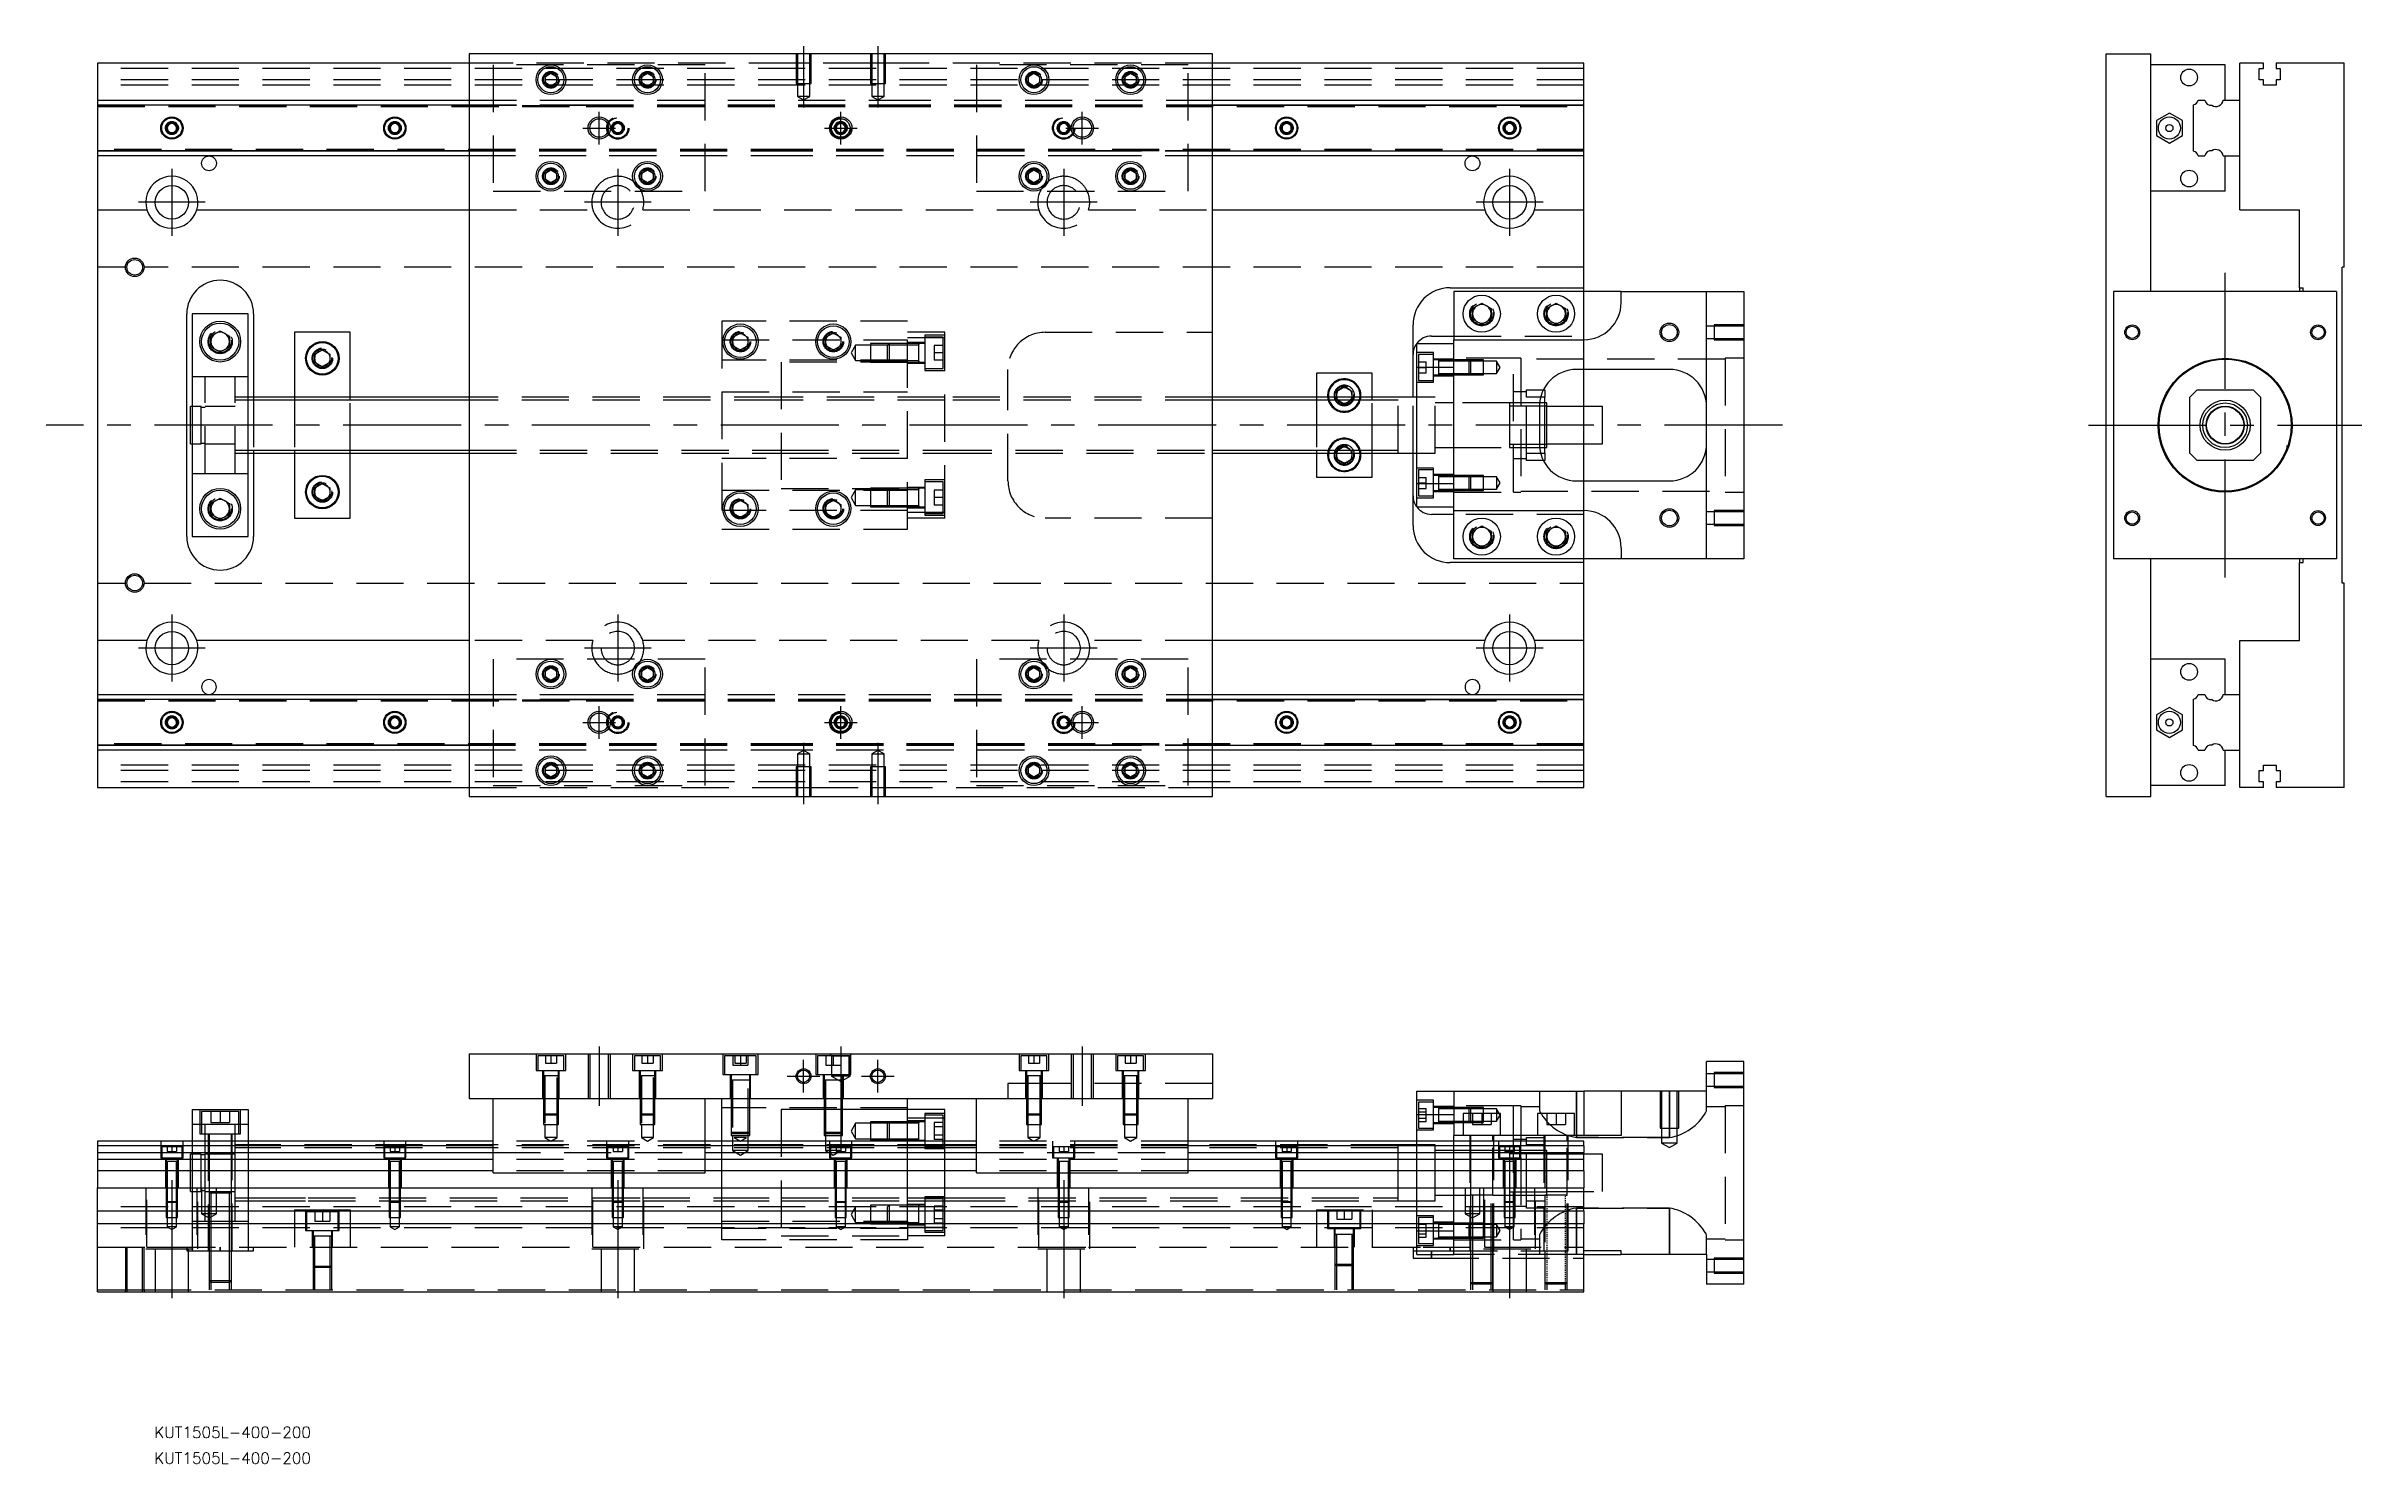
# Model space of a CAD drawing. Extents: x -14 to 609, y -280 to 102.
import ezdxf

# ---------------------------------------------------------------- set-up
doc = ezdxf.new("R2010")
doc.units = 0
for name, pattern in [('CENTER', [50.8, 31.75, -6.35, 6.35, -6.35]), ('DASHED', [19.05, 12.7, -6.35]), ('DOT', [0.5, 0.25, -0.25])]:
    doc.linetypes.add(name, pattern=pattern)
doc.layers.get('0').update_dxf_attribs({"linetype": 'CONTINUOUS'})
doc.layers.add('CENTER', color=1, linetype='CENTER')
doc.styles.get("Standard").update_dxf_attribs({"font": 'txt.shx', "height": 3, "bigfont": 'bigfont.shx'})

# ---------------------------------------------------------------- blocks, each defined once
blk = doc.blocks.new('*U2')
at = {"color": 7, "linetype": 'CONTINUOUS'}
blk.add_text('KUT1505L-400-200', height=3, dxfattribs=at).set_placement((15.25, -279.57))
blk = doc.blocks.new('*U3')
at = {"color": 7, "linetype": 'CONTINUOUS'}
blk.add_text('KUT1505L-400-200', height=3, dxfattribs=at).set_placement((15.25, -272.63))

msp = doc.modelspace()

# ---------------------------------------------------------------- linework, layer by layer
at = {"color": 7, "linetype": 'CONTINUOUS'}
for p, q in [((100, 100), (100, -100)), ((300, 100), (100, 100)), ((300, -100), (300, 100)), ((540.55, 100), (552.55, 100)), ((540.55, -100), (540.55, 100)), ((552.55, 36), (552.55, 100)), ((100, 97.5), (0, 97.5)), ((0, 97.5), (0, 87.5)), ((120.5, 93.866026), (122, 94.73205)), ((120.5, 92.133974), (120.5, 93.866026)), ((122, 94.73205), (123.5, 93.866026)), ((123.5, 93.866026), (123.5, 92.133974)), ((146.5, 93.866026), (148, 94.73205)), ((146.5, 92.133974), (146.5, 93.866026)), ((148, 94.73205), (149.5, 93.866026)), ((149.5, 93.866026), (149.5, 92.133974)), ((250.5, 93.866026), (252, 94.73205)), ((250.5, 92.133974), (250.5, 93.866026)), ((252, 94.73205), (253.5, 93.866026)), ((253.5, 93.866026), (253.5, 92.133974)), ((276.5, 93.866026), (278, 94.73205)), ((276.5, 92.133974), (276.5, 93.866026)), ((278, 94.73205), (279.5, 93.866026)), ((279.5, 93.866026), (279.5, 92.133974)), ((400, 97.5), (300, 97.5)), ((400, 87.5), (400, 97.5)), ((572.55, 97), (552.55, 97)), ((572.55, 87.5), (572.55, 97)), ((576.55, 87.5), (576.55, 97.5)), ((582.85, 97.5), (576.55, 97.5)), ((581.7, 96), (582.85, 96)), ((581.7, 93), (581.7, 96)), ((582.85, 96), (582.85, 97.5)), ((586.25, 97.5), (586.25, 96)), ((604.55, 97.5), (586.25, 97.5)), ((586.25, 96), (587.4, 96)), ((587.4, 96), (587.4, 93)), ((604.55, 42.5), (604.55, 97.5)), ((0, 87.5), (100, 87.5)), ((0, 87.5), (0, 86.247728)), ((122, 91.26795), (120.5, 92.133974)), ((123.5, 92.133974), (122, 91.26795)), ((148, 91.26795), (146.5, 92.133974)), ((149.5, 92.133974), (148, 91.26795)), ((252, 91.26795), (250.5, 92.133974)), ((253.5, 92.133974), (252, 91.26795)), ((278, 91.26795), (276.5, 92.133974)), ((279.5, 92.133974), (278, 91.26795)), ((300, 87.5), (400, 87.5)), ((400, 86.247728), (400, 87.5)), ((565.302272, 87.5), (567.07668, 87.5)), ((572.027372, 87.5), (576.55, 87.5)), ((576.55, 72.5), (576.55, 87.5)), ((576.55, 72.5), (576.55, 87.5)), ((582.85, 93), (581.7, 93)), ((582.85, 91.5), (582.85, 93)), ((586.25, 91.5), (582.85, 91.5)), ((586.25, 93), (586.25, 91.5)), ((587.4, 93), (586.25, 93)), ((0, 86.247728), (100, 86.247728)), ((0, 86.247728), (0, 73.752272)), ((18.75, 80.721688), (20, 81.443376)), ((20, 81.443376), (21.25, 80.721688)), ((78.75, 80.721688), (80, 81.443376)), ((80, 81.443376), (81.25, 80.721688)), ((300, 86.247728), (400, 86.247728)), ((318.75, 80.721688), (320, 81.443376)), ((320, 81.443376), (321.25, 80.721688)), ((378.75, 80.721688), (380, 81.443376)), ((380, 81.443376), (381.25, 80.721688)), ((400, 73.752272), (400, 86.247728)), ((554.04996, 82.020726), (554.049959, 77.979274)), ((557.54996, 84.041452), (554.04996, 82.020726)), ((561.049959, 82.020726), (557.54996, 84.041452)), ((561.049959, 77.979274), (561.049959, 82.020726)), ((564.05, 73.752272), (564.05, 86.247728)), ((18.75, 79.278312), (18.75, 80.721688)), ((20, 78.556624), (18.75, 79.278312)), ((21.25, 79.278312), (20, 78.556624)), ((21.25, 80.721688), (21.25, 79.278312)), ((78.75, 79.278312), (78.75, 80.721688)), ((80, 78.556624), (78.75, 79.278312)), ((81.25, 79.278312), (80, 78.556624)), ((81.25, 80.721688), (81.25, 79.278312)), ((318.75, 79.278312), (318.75, 80.721688)), ((320, 78.556624), (318.75, 79.278312)), ((321.25, 79.278312), (320, 78.556624)), ((321.25, 80.721688), (321.25, 79.278312)), ((378.75, 79.278312), (378.75, 80.721688)), ((380, 78.556624), (378.75, 79.278312)), ((381.25, 79.278312), (380, 78.556624)), ((381.25, 80.721688), (381.25, 79.278312)), ((554.049959, 77.979274), (557.54996, 75.958548)), ((557.54996, 75.958548), (561.049959, 77.979274)), ((100, 73.752272), (0, 73.752272)), ((0, 73.752272), (0, 72.5)), ((100, 72.5), (0, 72.5)), ((0, 72.5), (0, 58)), ((120.5, 67.866026), (122, 68.73205)), ((122, 68.73205), (123.5, 67.866026)), ((146.5, 67.866026), (148, 68.73205)), ((148, 68.73205), (149.5, 67.866026)), ((250.5, 67.866026), (252, 68.73205)), ((252, 68.73205), (253.5, 67.866026)), ((276.5, 67.866026), (278, 68.73205)), ((278, 68.73205), (279.5, 67.866026)), ((400, 73.752272), (300, 73.752272)), ((400, 72.5), (300, 72.5)), ((400, 72.5), (400, 73.752272)), ((400, 58), (400, 72.5)), ((565.302272, 72.5), (567.07668, 72.5)), ((572.027372, 72.5), (576.55, 72.5)), ((572.55, 63), (572.55, 72.5)), ((576.55, 58), (576.55, 72.5)), ((120.5, 66.133974), (120.5, 67.866026)), ((122, 65.26795), (120.5, 66.133974)), ((123.5, 66.133974), (122, 65.26795)), ((123.5, 67.866026), (123.5, 66.133974)), ((146.5, 66.133974), (146.5, 67.866026)), ((148, 65.26795), (146.5, 66.133974)), ((149.5, 66.133974), (148, 65.26795)), ((149.5, 67.866026), (149.5, 66.133974)), ((250.5, 66.133974), (250.5, 67.866026)), ((252, 65.26795), (250.5, 66.133974)), ((253.5, 66.133974), (252, 65.26795)), ((253.5, 67.866026), (253.5, 66.133974)), ((276.5, 66.133974), (276.5, 67.866026)), ((278, 65.26795), (276.5, 66.133974)), ((279.5, 66.133974), (278, 65.26795)), ((279.5, 67.866026), (279.5, 66.133974)), ((572.55, 63), (552.55, 63)), ((0, 58), (13.291796, 58)), ((0, 58), (0, -58)), ((26.708204, 58), (100, 58)), ((300, 58), (373.291796, 58)), ((386.708204, 58), (400, 58)), ((400, 37), (400, 58)), ((576.55, 58), (592.55, 58)), ((592.55, 37), (592.55, 58)), ((604.55, 42.5), (604.05, 42.5)), ((604.05, -42.5), (604.05, 42.5)), ((364, 37), (400, 37)), ((365, 36), (365, 23)), ((410, 36), (365, 36)), ((370, 31.443376), (372.5, 32.886752)), ((370, 28.556624), (370, 31.443376)), ((372.5, 32.886752), (375, 31.443376)), ((375, 31.443376), (375, 28.556624)), ((390, 31.443376), (392.5, 32.886752)), ((390, 28.556624), (390, 31.443376)), ((392.5, 32.886752), (395, 31.443376)), ((395, 31.443376), (395, 28.556624)), ((400, 36), (400, 37)), ((410, 33), (410, 36)), ((410, 36), (433, 36)), ((433, -36), (433, 36)), ((433, 36), (443, 36)), ((443, 36), (443, -36)), ((602.55, 36), (542.55, 36)), ((542.55, 36), (542.55, -36)), ((592.55, 37), (593.55, 37)), ((592.55, 37), (592.55, 36)), ((593.55, 36), (593.55, 37)), ((602.55, 36), (602.55, -36)), ((24, -30), (24, 30)), ((40.5, 30), (25.5, 30)), ((25.5, 30), (25.5, -30)), ((30.5, 23.943376), (33, 25.386752)), ((33, 25.386752), (35.5, 23.943376)), ((40.5, -30), (40.5, 30)), ((42, 30), (42, 7.5)), ((68, 25), (53, 25)), ((53, 25), (53, 7.5)), ((68, 7.5), (68, 25)), ((354, 7.5), (354, 27)), ((372.5, 27.113248), (370, 28.556624)), ((375, 28.556624), (372.5, 27.113248)), ((392.5, 27.113248), (390, 28.556624)), ((395, 28.556624), (392.5, 27.113248)), ((30.5, 21.056624), (30.5, 23.943376)), ((33, 19.613248), (30.5, 21.056624)), ((35.5, 21.056624), (33, 19.613248)), ((35.5, 23.943376), (35.5, 21.056624)), ((58.5, 19.1547), (60.5, 20.309402)), ((58.5, 16.8453), (58.5, 19.1547)), ((60.5, 20.309402), (62.5, 19.1547)), ((62.5, 19.1547), (62.5, 16.8453)), ((171, 23.6547), (173, 24.809402)), ((171, 21.3453), (171, 23.6547)), ((173, 20.190598), (171, 21.3453)), ((173, 24.809402), (175, 23.6547)), ((175, 21.3453), (173, 20.190598)), ((175, 23.6547), (175, 21.3453)), ((196, 23.6547), (198, 24.809402)), ((196, 21.3453), (196, 23.6547)), ((198, 20.190598), (196, 21.3453)), ((198, 24.809402), (200, 23.6547)), ((200, 21.3453), (198, 20.190598)), ((200, 23.6547), (200, 21.3453)), ((355, 15.652476), (355, 22)), ((355, 22), (365, 22)), ((359, 24), (365, 24)), ((365, 15.652476), (365, 23)), ((365, 23), (400, 23)), ((60.5, 15.690598), (58.5, 16.8453)), ((62.5, 16.8453), (60.5, 15.690598)), ((221, 16.985566), (221, 16.986424)), ((328, 14), (328, 7.5)), ((343, 14), (328, 14)), ((343, 7.5), (343, 14)), ((355, 15.652476), (365, 15.652476)), ((355, -15.652476), (355, 15.652476)), ((365, -15.652476), (365, 15.652476)), ((365, -15.652476), (365, 15.652476)), ((423, 15), (398, 15)), ((400, 5), (400, 15)), ((100, 7.5), (40.5, 7.5)), ((350, 7.5), (300, 7.5)), ((333.5, 9.1547), (335.5, 10.309402)), ((333.5, 7.5), (333.5, 9.1547)), ((335.5, 10.309402), (337.5, 9.1547)), ((337.5, 9.1547), (337.5, 7.5)), ((355, 7.5), (350, 7.5)), ((389.5, 7.5), (388.317542, 7.5)), ((389.069714, 9.5), (389.5, 9.5)), ((389.5, 9.5), (389.5, 7.5)), ((389.5, -7.5), (389.5, 7.5)), ((565.05, 9.5), (563.05, 7.5)), ((563.05, -7.5), (563.05, 7.5)), ((565.05, 9.5), (580.05, 9.5)), ((582.05, 7.5), (580.05, 9.5)), ((582.05, 7.5), (582.05, -7.5)), ((25, -5), (25, 5)), ((25.5, 5), (25, 5)), ((388, 5), (388, -5)), ((389.5, 5.125), (388.000782, 5.125)), ((389.5, 6), (388.050126, 6)), ((390, 6), (389.5, 6)), ((390, 5.125), (389.5, 5.125)), ((390, -6), (390, 6)), ((405, 5), (390, 5)), ((405, -5), (405, 5)), ((25, -5), (25.5, -5)), ((388.000782, -5.125), (389.5, -5.125)), ((388.050126, -6), (389.5, -6)), ((389.5, -5.125), (390, -5.125)), ((389.5, -6), (390, -6)), ((390, -5), (405, -5)), ((400, -15), (400, -5)), ((589.15, -5.499994), (589.15, -5.500852)), ((589.15, -5.500852), (589.15, -6.285102)), ((40.5, -7.5), (100, -7.5)), ((42, -7.5), (42, -30)), ((53, -7.5), (53, -25)), ((68, -25), (68, -7.5)), ((300, -7.5), (350, -7.5)), ((328, -7.5), (328, -14)), ((333.5, -9.1547), (333.5, -7.5)), ((335.5, -10.309402), (333.5, -9.1547)), ((337.5, -9.1547), (335.5, -10.309402)), ((337.5, -7.5), (337.5, -9.1547)), ((343, -14), (343, -7.5)), ((349.995, -7.5), (350, -7.5)), ((350, -7.5), (355, -7.5)), ((350, -7.5), (350.005, -7.5)), ((354, -27), (354, -7.5)), ((388.317542, -7.5), (389.5, -7.5)), ((389.5, -9.5), (389.069714, -9.5)), ((389.5, -7.5), (389.5, -9.5)), ((563.05, -7.5), (565.05, -9.5)), ((580.05, -9.5), (565.05, -9.5)), ((580.05, -9.5), (582.05, -7.5)), ((589.15, -6.285102), (589.15, -6.959886)), ((58.5, -16.8453), (60.5, -15.690598)), ((58.5, -19.1547), (58.5, -16.8453)), ((60.5, -15.690598), (62.5, -16.8453)), ((62.5, -16.8453), (62.5, -19.1547)), ((221, -17.385572), (221, -16.985566)), ((328, -14), (343, -14)), ((355, -22), (355, -15.652476)), ((355, -15.652476), (365, -15.652476)), ((365, -23), (365, -15.652476)), ((398, -15), (423, -15)), ((30.5, -21.056624), (33, -19.613248)), ((30.5, -23.943376), (30.5, -21.056624)), ((33, -25.386752), (30.5, -23.943376)), ((33, -19.613248), (35.5, -21.056624)), ((35.5, -23.943376), (33, -25.386752)), ((35.5, -21.056624), (35.5, -23.943376)), ((60.5, -20.309402), (58.5, -19.1547)), ((62.5, -19.1547), (60.5, -20.309402)), ((171, -21.3453), (173, -20.190598)), ((171, -23.6547), (171, -21.3453)), ((173, -24.809402), (171, -23.6547)), ((173, -20.190598), (175, -21.3453)), ((175, -23.6547), (173, -24.809402)), ((175, -21.3453), (175, -23.6547)), ((196, -21.3453), (198, -20.190598)), ((196, -23.6547), (196, -21.3453)), ((198, -24.809402), (196, -23.6547)), ((198, -20.190598), (200, -21.3453)), ((200, -23.6547), (198, -24.809402)), ((200, -21.3453), (200, -23.6547)), ((221, -21.985576), (221, -21.585572)), ((355, -22), (365, -22)), ((365, -24), (359, -24)), ((365, -23), (400, -23)), ((365, -36), (365, -23)), ((25.5, -30), (40.5, -30)), ((53, -25), (68, -25)), ((370, -28.556624), (372.5, -27.113248)), ((370, -31.443376), (370, -28.556624)), ((372.5, -27.113248), (375, -28.556624)), ((375, -28.556624), (375, -31.443376)), ((390, -28.556624), (392.5, -27.113248)), ((390, -31.443376), (390, -28.556624)), ((392.5, -27.113248), (395, -28.556624)), ((395, -28.556624), (395, -31.443376)), ((400, -37), (364, -37)), ((410, -36), (365, -36)), ((372.5, -32.886752), (370, -31.443376)), ((375, -31.443376), (372.5, -32.886752)), ((392.5, -32.886752), (390, -31.443376)), ((395, -31.443376), (392.5, -32.886752)), ((400, -37), (400, -36)), ((400, -58), (400, -37)), ((410, -33), (410, -36)), ((433, -36), (410, -36)), ((443, -36), (433, -36)), ((602.55, -36), (542.55, -36)), ((552.55, -100), (552.55, -36)), ((592.55, -36), (592.55, -37)), ((592.55, -58), (592.55, -37)), ((592.55, -37), (593.55, -37)), ((593.55, -37), (593.55, -36)), ((604.55, -42.5), (604.05, -42.5)), ((604.55, -97.5), (604.55, -42.5)), ((13.291796, -58), (0, -58)), ((0, -58), (0, -72.5)), ((100, -58), (26.708204, -58)), ((373.291796, -58), (300, -58)), ((400, -58), (386.708204, -58)), ((400, -72.5), (400, -58)), ((576.55, -72.5), (576.55, -58)), ((576.55, -58), (592.55, -58)), ((120.5, -66.133974), (122, -65.26795)), ((120.5, -67.866026), (120.5, -66.133974)), ((122, -68.73205), (120.5, -67.866026)), ((122, -65.26795), (123.5, -66.133974)), ((123.5, -67.866026), (122, -68.73205)), ((123.5, -66.133974), (123.5, -67.866026)), ((146.5, -66.133974), (148, -65.26795)), ((146.5, -67.866026), (146.5, -66.133974)), ((148, -68.73205), (146.5, -67.866026)), ((148, -65.26795), (149.5, -66.133974)), ((149.5, -67.866026), (148, -68.73205)), ((149.5, -66.133974), (149.5, -67.866026)), ((250.5, -66.133974), (252, -65.26795)), ((250.5, -67.866026), (250.5, -66.133974)), ((252, -68.73205), (250.5, -67.866026)), ((252, -65.26795), (253.5, -66.133974)), ((253.5, -67.866026), (252, -68.73205)), ((253.5, -66.133974), (253.5, -67.866026)), ((276.5, -66.133974), (278, -65.26795)), ((276.5, -67.866026), (276.5, -66.133974)), ((278, -68.73205), (276.5, -67.866026)), ((278, -65.26795), (279.5, -66.133974)), ((279.5, -67.866026), (278, -68.73205)), ((279.5, -66.133974), (279.5, -67.866026)), ((572.55, -63), (552.55, -63)), ((572.55, -72.5), (572.55, -63)), ((0, -72.5), (100, -72.5)), ((0, -72.5), (0, -73.752272)), ((0, -73.752272), (0, -86.247728)), ((0, -73.752272), (100, -73.752272)), ((300, -72.5), (400, -72.5)), ((300, -73.752272), (400, -73.752272)), ((400, -73.752272), (400, -72.5)), ((400, -86.247728), (400, -73.752272)), ((564.05, -86.247728), (564.05, -73.752272)), ((565.302272, -72.5), (567.07668, -72.5)), ((572.027372, -72.5), (576.55, -72.5)), ((576.55, -87.5), (576.55, -72.5)), ((576.55, -87.5), (576.55, -72.5)), ((18.75, -79.278312), (20, -78.556624)), ((18.75, -80.721688), (18.75, -79.278312)), ((20, -81.443376), (18.75, -80.721688)), ((20, -78.556624), (21.25, -79.278312)), ((21.25, -80.721688), (20, -81.443376)), ((21.25, -79.278312), (21.25, -80.721688)), ((78.75, -79.278312), (80, -78.556624)), ((78.75, -80.721688), (78.75, -79.278312)), ((80, -81.443376), (78.75, -80.721688)), ((80, -78.556624), (81.25, -79.278312)), ((81.25, -80.721688), (80, -81.443376)), ((81.25, -79.278312), (81.25, -80.721688)), ((318.75, -79.278312), (320, -78.556624)), ((318.75, -80.721688), (318.75, -79.278312)), ((320, -81.443376), (318.75, -80.721688)), ((320, -78.556624), (321.25, -79.278312)), ((321.25, -80.721688), (320, -81.443376)), ((321.25, -79.278312), (321.25, -80.721688)), ((378.75, -79.278312), (380, -78.556624)), ((378.75, -80.721688), (378.75, -79.278312)), ((380, -81.443376), (378.75, -80.721688)), ((380, -78.556624), (381.25, -79.278312)), ((381.25, -80.721688), (380, -81.443376)), ((381.25, -79.278312), (381.25, -80.721688)), ((554.04996, -77.979274), (554.049959, -82.020726)), ((557.54996, -75.958548), (554.04996, -77.979274)), ((561.049959, -77.979274), (557.54996, -75.958548)), ((561.049959, -82.020726), (561.049959, -77.979274)), ((100, -86.247728), (0, -86.247728)), ((0, -86.247728), (0, -87.5)), ((400, -86.247728), (300, -86.247728)), ((400, -87.5), (400, -86.247728)), ((554.049959, -82.020726), (557.54996, -84.041452)), ((557.54996, -84.041452), (561.049959, -82.020726)), ((100, -87.5), (0, -87.5)), ((0, -87.5), (0, -97.5)), ((120.5, -92.133974), (122, -91.26795)), ((120.5, -93.866026), (120.5, -92.133974)), ((122, -91.26795), (123.5, -92.133974)), ((123.5, -92.133974), (123.5, -93.866026)), ((146.5, -92.133974), (148, -91.26795)), ((146.5, -93.866026), (146.5, -92.133974)), ((148, -91.26795), (149.5, -92.133974)), ((149.5, -92.133974), (149.5, -93.866026)), ((250.5, -92.133974), (252, -91.26795)), ((250.5, -93.866026), (250.5, -92.133974)), ((252, -91.26795), (253.5, -92.133974)), ((253.5, -92.133974), (253.5, -93.866026)), ((276.5, -92.133974), (278, -91.26795)), ((276.5, -93.866026), (276.5, -92.133974)), ((278, -91.26795), (279.5, -92.133974)), ((279.5, -92.133974), (279.5, -93.866026)), ((400, -87.5), (300, -87.5)), ((400, -97.5), (400, -87.5)), ((565.302272, -87.5), (567.07668, -87.5)), ((572.027372, -87.5), (576.55, -87.5)), ((572.55, -97), (572.55, -87.5)), ((576.55, -97.5), (576.55, -87.5)), ((581.7, -93), (582.85, -93)), ((581.7, -96), (581.7, -93)), ((582.85, -91.5), (586.25, -91.5)), ((582.85, -93), (582.85, -91.5)), ((586.25, -91.5), (586.25, -93)), ((586.25, -93), (587.4, -93)), ((587.4, -93), (587.4, -96)), ((0, -97.5), (100, -97.5)), ((122, -94.73205), (120.5, -93.866026)), ((123.5, -93.866026), (122, -94.73205)), ((148, -94.73205), (146.5, -93.866026)), ((149.5, -93.866026), (148, -94.73205)), ((252, -94.73205), (250.5, -93.866026)), ((253.5, -93.866026), (252, -94.73205)), ((278, -94.73205), (276.5, -93.866026)), ((279.5, -93.866026), (278, -94.73205)), ((300, -97.5), (400, -97.5)), ((572.55, -97), (552.55, -97)), ((582.85, -97.5), (576.55, -97.5)), ((582.85, -96), (581.7, -96)), ((582.85, -97.5), (582.85, -96)), ((586.25, -96), (586.25, -97.5)), ((587.4, -96), (586.25, -96)), ((604.55, -97.5), (586.25, -97.5)), ((100, -100), (300, -100)), ((540.55, -100), (552.55, -100)), ((100, -169.26), (300, -169.26)), ((100, -169.26), (100, -181.26)), ((300, -169.26), (300, -181.26)), ((443, -171.26), (433, -171.26)), ((433, -179.26), (433, -171.26)), ((443, -231.26), (443, -171.26)), ((355, -179.26), (365, -179.26)), ((355, -185.607524), (355, -179.26)), ((365, -179.26), (365, -191.26)), ((365, -179.26), (400, -179.26)), ((410, -179.26), (400, -179.26)), ((410, -179.26), (410, -191.26)), ((433, -179.26), (410, -179.26)), ((25.5, -184.26), (25.5, -192.76)), ((25.5, -184.26), (40.5, -184.26)), ((40.5, -184.26), (40.5, -192.76)), ((100, -181.26), (300, -181.26)), ((106.5, -201.26), (106.5, -181.26)), ((163.5, -201.26), (163.5, -181.26)), ((168, -192.76), (168, -181.26)), ((218, -192.76), (218, -181.26)), ((228, -184.26), (218, -184.26)), ((228, -192.76), (228, -184.26)), ((236.5, -201.26), (236.5, -181.26)), ((293.5, -201.26), (293.5, -181.26)), ((355, -185.607524), (365, -185.607524)), ((355, -192.76), (355, -185.607524)), ((360.9, -183.703646), (360.9, -184.28866)), ((360.9, -185.563604), (360.9, -185.843698)), ((377.5, -185.26), (367.5, -185.26)), ((367.5, -185.26), (367.5, -191.26)), ((377.5, -191.26), (377.5, -185.26)), ((397.5, -185.26), (387.5, -185.26)), ((387.5, -185.26), (387.5, -191.26)), ((397.5, -191.26), (397.5, -185.26)), ((0, -192.76), (0, -194.012272)), ((106.5, -192.76), (0, -192.76)), ((236.5, -192.76), (163.5, -192.76)), ((221, -192.510006), (221, -192.11)), ((400, -192.76), (293.5, -192.76)), ((360.9, -187.118714), (360.9, -187.703656)), ((365, -192.76), (365, -191.26)), ((410, -191.26), (365, -191.26)), ((400, -194.012272), (400, -192.76)), ((0, -194.012272), (0, -195.78668)), ((106.5, -194.012272), (0, -194.012272)), ((0, -195.78668), (106.5, -195.78668)), ((0, -195.78668), (0, -197.683076)), ((106.5, -197.683076), (0, -197.683076)), ((0, -197.683076), (0, -200.737372)), ((236.5, -194.012272), (163.5, -194.012272)), ((163.5, -195.78668), (236.5, -195.78668)), ((236.5, -197.683076), (163.5, -197.683076)), ((400, -194.012272), (293.5, -194.012272)), ((293.5, -195.78668), (400, -195.78668)), ((400, -197.683076), (293.5, -197.683076)), ((390, -196.135), (389.5, -196.135)), ((400, -194.012272), (400, -195.78668)), ((400, -197.683076), (400, -195.78668)), ((400, -200.737372), (400, -197.683076)), ((0, -200.737372), (0, -205.26)), ((106.5, -200.737372), (0, -200.737372)), ((0, -205.26), (400, -205.26)), ((0, -211.56), (0, -205.26)), ((106.5, -201.26), (163.5, -201.26)), ((236.5, -200.737372), (163.5, -200.737372)), ((236.5, -201.26), (293.5, -201.26)), ((400, -200.737372), (293.5, -200.737372)), ((400, -200.737372), (400, -205.26)), ((400, -211.56), (400, -205.26)), ((400, -211.56), (0, -211.56)), ((0, -214.96), (0, -211.56)), ((400, -211.56), (400, -214.96)), ((400, -214.96), (0, -214.96)), ((0, -233.26), (0, -214.96)), ((221, -214.96), (221, -214.61)), ((221, -215.010006), (221, -214.96)), ((360.9, -214.816344), (360.9, -214.96)), ((360.9, -214.96), (360.9, -215.40136)), ((360.9, -216.676302), (360.9, -216.956396)), ((400, -233.26), (400, -214.96)), ((360.9, -218.231412), (360.9, -218.816354)), ((410, -222.26), (400, -222.26)), ((400, -223.26), (410, -223.26)), ((410, -223.26), (410, -222.26)), ((433, -223.26), (410, -223.26)), ((433, -223.26), (433, -231.26)), ((0, -233.26), (400, -233.26)), ((443, -231.26), (433, -231.26))]:
    msp.add_line(p, q, dxfattribs=at)
at = {"color": 3, "linetype": 'DASHED'}
for p, q in [((188.000006, 100), (188.000006, 92)), ((188.35, 100), (188.35, 92)), ((191.65, 92), (191.65, 100)), ((191.999994, 92), (191.999994, 100)), ((208.000006, 100), (208.000006, 92)), ((208.35, 100), (208.35, 92)), ((211.65, 92), (211.65, 100)), ((211.999994, 92), (211.999994, 100)), ((400, 96), (0, 96)), ((188.000006, 97.5), (100, 97.5)), ((163.5, 97), (106.5, 97)), ((106.5, 97), (106.5, 63)), ((163.5, 63), (163.5, 97)), ((191.999994, 97.5), (188.000006, 97.5)), ((208.000006, 97.5), (191.999994, 97.5)), ((211.999994, 97.5), (208.000006, 97.5)), ((300, 97.5), (211.999994, 97.5)), ((236.5, 97), (236.5, 63)), ((293.5, 97), (236.5, 97)), ((293.5, 63), (293.5, 97)), ((400, 93), (0, 93)), ((400, 91.5), (0, 91.5)), ((100, 87.5), (131.5, 87.5)), ((120, 93), (120.030168, 93.346066)), ((131.5, 87.5), (188.5, 87.5)), ((149.973226, 93.326156), (150, 93)), ((188.000006, 92), (191.999994, 92)), ((188.35, 92), (188.35, 88.5)), ((191.65, 88.5), (188.35, 88.5)), ((188.35, 88.5), (190, 87.547372)), ((188.5, 87.5), (211.5, 87.5)), ((190, 87.547372), (191.65, 88.5)), ((191.65, 88.5), (191.65, 92)), ((208.000006, 92), (211.999994, 92)), ((208.35, 92), (208.35, 88.5)), ((211.65, 88.5), (208.35, 88.5)), ((208.35, 88.5), (210, 87.547372)), ((210, 87.547372), (211.65, 88.5)), ((211.5, 87.5), (268.5, 87.5)), ((211.65, 88.5), (211.65, 92)), ((250, 93), (250.023172, 93.30356)), ((268.5, 87.5), (300, 87.5)), ((279.973226, 93.326156), (280, 93)), ((0, 86.1147), (100, 86.1147)), ((0, 86.1), (131.5, 86.1)), ((0, 85.8), (131.5, 85.8)), ((100, 86.247728), (131.5, 86.247728)), ((100, 86.1147), (131.5, 86.1147)), ((131.5, 86.247728), (188.5, 86.247728)), ((131.5, 86.1147), (188.5, 86.1147)), ((131.5, 86.1), (188.5, 86.1)), ((131.5, 86.1), (188.5, 86.1)), ((131.5, 85.8), (188.5, 85.8)), ((131.5, 85.8), (188.5, 85.8)), ((138.75, 80.721688), (140, 81.443376)), ((140, 81.443376), (141.25, 80.721688)), ((188.5, 86.247728), (211.5, 86.247728)), ((188.5, 86.1147), (211.5, 86.1147)), ((188.5, 86.1), (211.5, 86.1)), ((188.5, 85.8), (211.5, 85.8)), ((198.75, 80.721688), (200, 81.443376)), ((200, 81.443376), (201.25, 80.721688)), ((211.5, 86.247728), (268.5, 86.247728)), ((211.5, 86.1147), (268.5, 86.1147)), ((211.5, 86.1), (268.5, 86.1)), ((211.5, 86.1), (268.5, 86.1)), ((211.5, 85.8), (268.5, 85.8)), ((211.5, 85.8), (268.5, 85.8)), ((258.75, 80.721688), (260, 81.443376)), ((260, 81.443376), (261.25, 80.721688)), ((268.5, 86.247728), (300, 86.247728)), ((268.5, 86.1147), (300, 86.1147)), ((268.5, 86.1), (400, 86.1)), ((268.5, 85.8), (400, 85.8)), ((300, 86.1147), (400, 86.1147)), ((18.5, 80), (18.516134, 80.21941)), ((78.5, 80), (78.516134, 80.21941)), ((138.5, 80), (138.516134, 80.21941)), ((138.75, 79.278312), (138.75, 80.721688)), ((140, 78.556624), (138.75, 79.278312)), ((141.25, 79.278312), (140, 78.556624)), ((141.25, 80.721688), (141.25, 79.278312)), ((198.5, 80), (198.516134, 80.21941)), ((198.75, 79.278312), (198.75, 80.721688)), ((200, 78.556624), (198.75, 79.278312)), ((201.25, 79.278312), (200, 78.556624)), ((201.25, 80.721688), (201.25, 79.278312)), ((258.75, 79.278312), (258.75, 80.721688)), ((260, 78.556624), (258.75, 79.278312)), ((261.25, 79.278312), (260, 78.556624)), ((261.25, 80.721688), (261.25, 79.278312)), ((261.477374, 80.25955), (261.5, 80)), ((318.5, 80), (318.516134, 80.21941)), ((378.5, 80), (378.516134, 80.21941)), ((131.5, 74.2), (0, 74.2)), ((131.5, 73.9), (0, 73.9)), ((100, 73.8853), (0, 73.8853)), ((131.5, 73.8853), (100, 73.8853)), ((131.5, 73.752272), (100, 73.752272)), ((131.5, 72.5), (100, 72.5)), ((188.5, 74.2), (131.5, 74.2)), ((188.5, 73.9), (131.5, 73.9)), ((188.5, 73.8853), (131.5, 73.8853)), ((188.5, 73.752272), (131.5, 73.752272)), ((188.5, 72.5), (131.5, 72.5)), ((211.5, 74.2), (188.5, 74.2)), ((211.5, 73.9), (188.5, 73.9)), ((211.5, 73.8853), (188.5, 73.8853)), ((211.5, 73.752272), (188.5, 73.752272)), ((211.5, 72.5), (188.5, 72.5)), ((268.5, 74.2), (211.5, 74.2)), ((268.5, 73.9), (211.5, 73.9)), ((268.5, 73.8853), (211.5, 73.8853)), ((268.5, 73.752272), (211.5, 73.752272)), ((268.5, 72.5), (211.5, 72.5)), ((400, 74.2), (268.5, 74.2)), ((400, 73.9), (268.5, 73.9)), ((300, 73.8853), (268.5, 73.8853)), ((300, 73.752272), (268.5, 73.752272)), ((300, 72.5), (268.5, 72.5)), ((400, 73.8853), (300, 73.8853)), ((106.5, 63), (163.5, 63)), ((123.973226, 67.326156), (124, 67)), ((149.973226, 67.326156), (150, 67)), ((236.5, 63), (293.5, 63)), ((250, 67), (250.023172, 67.30356)), ((279.973226, 67.326156), (280, 67)), ((100, 58), (133.291796, 58)), ((146.708204, 58), (253.291796, 58)), ((266.708204, 58), (300, 58)), ((7.5, 42.5), (0, 42.5)), ((400, 42.5), (12.5, 42.5)), ((400, 24), (400, 36)), ((168, 28), (168, -28)), ((218, 28), (168, 28)), ((218, -28), (218, 28)), ((228, 25), (218, 25)), ((228, 23.49468), (228, 25)), ((255, 25), (300, 25)), ((375.477798, 30.364306), (375.5, 30)), ((395.477798, 30.364306), (395.5, 30)), ((435, 26.65), (433, 26.65)), ((435, 26.999994), (435, 23.000006)), ((443, 26.999994), (435, 26.999994)), ((443, 26.65), (435, 26.65)), ((35.977798, 22.864306), (36, 22.5)), ((168, 23), (218, 23)), ((170.5, 22.5), (170.534018, 22.911016)), ((195.5, 22.5), (195.52689, 22.865682)), ((204, 21.585572), (202.787564, 19.485572)), ((202.787564, 19.485572), (204, 17.385572)), ((204, 17.385572), (204, 21.585572)), ((208, 21.585572), (204, 21.585572)), ((208, 21.985566), (208, 16.985576)), ((213, 21.985566), (208, 21.985566)), ((212.6, 21.585572), (208, 21.585572)), ((213, 21.985572), (212.6, 21.585572)), ((212.6, 17.385572), (212.6, 21.585572)), ((218, 21.585572), (212.6, 21.585572)), ((213, 21.985572), (213, 16.985572)), ((218, 21.98557), (213, 21.985572)), ((218, 21.985566), (213, 21.985566)), ((228, 23.49468), (218, 23.49468)), ((222.6, 22.235572), (218, 22.235572)), ((221.005, 21.985572), (218, 21.98557)), ((221, 21.585572), (218, 21.585572)), ((222.6, 21.985572), (220.995, 21.985572)), ((221, 21.728174), (221, 21.985572)), ((221, 21.985572), (221, 21.728122)), ((221, 17.24302), (221, 21.728174)), ((222.6, 24.235572), (222.6, 14.735572)), ((228, 24.235572), (222.6, 24.235572)), ((227.6, 23.735572), (222.6, 23.735572)), ((225.1, 21.485572), (225.1, 19.485572)), ((227.6, 21.485572), (225.1, 21.485572)), ((227.6, 19.485572), (225.1, 19.485572)), ((225.1, 19.485572), (225.1, 17.485572)), ((227.6, 15.235572), (227.6, 23.735572)), ((228, -23.49468), (228, 23.49468)), ((359.5, 19.55635), (355, 19.55635)), ((355.5, 19.05635), (355.5, 12.05635)), ((359.5, 19.05635), (355.5, 19.05635)), ((359.5, 11.55635), (359.5, 19.55635)), ((365, 24), (400, 24)), ((365, 15.652476), (365, 22)), ((400, 23), (400, 24)), ((400, 15), (400, 23)), ((433, 23.35), (435, 23.35)), ((435, 23.35), (443, 23.35)), ((435, 23.000006), (443, 23.000006)), ((29, 13), (25.5, 13)), ((29, -13), (29, 13)), ((37, 13), (29, 13)), ((37, -13), (37, 13)), ((40.5, 13), (37, 13)), ((62.983582, 18.286038), (63, 18)), ((218, 17.5), (168, 17.5)), ((184, 17), (184, -17)), ((218, 17), (184, 17)), ((204, 17.385572), (208, 17.385572)), ((208, 17.385572), (212.6, 17.385572)), ((208, 16.985576), (213, 16.985576)), ((212.6, 17.385572), (213, 16.985572)), ((212.6, 17.385572), (218, 17.385572)), ((213, 16.985576), (218, 16.985576)), ((213, 16.985572), (218, 16.985574)), ((218, 17.385572), (221, 17.385572)), ((218, 16.985574), (221.005, 16.985572)), ((218, 16.735572), (222.6, 16.735572)), ((220.995, 16.985572), (222.6, 16.985572)), ((221, 17.243038), (221, 16.985572)), ((221, 16.985572), (221, 17.24302)), ((222.6, 15.235572), (227.6, 15.235572)), ((222.6, 14.735572), (228, 14.735572)), ((227.6, 17.485572), (225.1, 17.485572)), ((245, -15), (245, 15)), ((355.5, 17.05635), (357.5, 17.05635)), ((355.5, 15.55635), (357.5, 15.55635)), ((355.5, 14.05635), (357.5, 14.05635)), ((357.5, 15.55635), (357.5, 17.05635)), ((357.5, 14.05635), (357.5, 15.55635)), ((365, 17.80635), (359.5, 17.80635)), ((360.9, 17.55635), (359.5, 17.55635)), ((359.5, 13.55635), (360.9, 13.55635)), ((359.5, 13.30635), (365, 13.30635)), ((360.9, 17.55635), (360.895, 17.55635)), ((360.895, 13.55635), (360.9, 13.55635)), ((360.9, 17.55635), (360.9, 17.339888)), ((360.905, 17.55635), (360.9, 17.55635)), ((365, 17.55635), (360.9, 17.55635)), ((360.9, 17.339888), (360.9, 13.77281)), ((365, 17.20635), (360.9, 17.20635)), ((360.9, 13.90635), (365, 13.90635)), ((360.9, 13.77281), (360.9, 13.55635)), ((360.9, 13.55635), (360.905, 13.55635)), ((360.9, 13.55635), (365, 13.55635)), ((381, 18), (365, 18)), ((369.15, 17.55635), (365, 17.55635)), ((369.150006, 17.556344), (365, 17.556344)), ((369.5, 17.20635), (365, 17.20635)), ((365, 13.90635), (369.5, 13.90635)), ((365, 13.556354), (369.15, 13.556354)), ((365, 13.55635), (369.15, 13.55635)), ((369.15, 13.55635), (369.15, 17.55635)), ((369.5, 17.20635), (369.15, 17.55635)), ((369.15, 13.55635), (369.5, 13.90635)), ((369.15, 13.556354), (373, 13.556354)), ((373, 17.556344), (369.150006, 17.556344)), ((369.5, 17.20635), (369.5, 13.90635)), ((373, 17.20635), (369.5, 17.20635)), ((369.5, 13.90635), (373, 13.90635)), ((373, 13.556354), (373, 17.556344)), ((376.5, 17.20635), (373, 17.20635)), ((373, 13.90635), (376.5, 13.90635)), ((376.5, 17.20635), (376.5, 13.90635)), ((377.452628, 15.55635), (376.5, 17.20635)), ((376.5, 13.90635), (377.452628, 15.55635)), ((381, -18), (381, 18)), ((383, 18), (381, 18)), ((383, 18), (383, -18)), ((438, 17.75), (383, 17.75)), ((438, 18), (438, -18)), ((443, 18), (438, 18)), ((40.5, 7.5), (37, 7.5)), ((40.5, 6.75), (37, 6.75)), ((42, 7.5), (42, 6.75)), ((42, 6.75), (42, -6.75)), ((53, 7.5), (53, 6.75)), ((53, 6.75), (53, -6.75)), ((68, 6.75), (68, 7.5)), ((68, -6.75), (68, 6.75)), ((184, 7.5), (100, 7.5)), ((184, 6.75), (100, 6.75)), ((168, 9), (218, 9)), ((228, 7.5), (184, 7.5)), ((228, 6.75), (184, 6.75)), ((300, 7.5), (228, 7.5)), ((300, 6.75), (228, 6.75)), ((328, 7.5), (328, 6.75)), ((328, 6.75), (328, -6.75)), ((333.5, 6.8453), (333.5, 7.5)), ((333.665064, 6.75), (333.5, 6.8453)), ((335.5, 5.690598), (333.665064, 6.75)), ((337.334936, 6.75), (335.5, 5.690598)), ((337.5, 6.8453), (337.334936, 6.75)), ((337.5, 7.5), (337.5, 6.8453)), ((337.983582, 8.286038), (338, 8)), ((343, 6.75), (343, 7.5)), ((343, -6.75), (343, 6.75)), ((350, -7.5), (350, 7.5)), ((354, -7.5), (354, 7.5)), ((355, 11.55635), (359.5, 11.55635)), ((360, 7.5), (355, 7.5)), ((355.5, 12.05635), (359.5, 12.05635)), ((360, -7.5), (360, 7.5)), ((384.5, 9), (381, 9)), ((384.5, 9.5), (389.069714, 9.5)), ((384.5, 7.5), (384.5, 9.5)), ((384.5, -7.5), (384.5, 7.5)), ((388.317542, 7.5), (384.5, 7.5)), ((27.85, 5), (25.5, 5)), ((27.85, -5), (27.85, 5)), ((29, 4.8), (27.85, 4.8)), ((37, 5), (29, 5)), ((365, 6), (360, 6)), ((380, 6), (365, 6)), ((380, 6), (379.995, 6)), ((380, 6), (380, -6)), ((381, 6), (380, 6)), ((380.005, 6), (380, 6)), ((381, 5.125), (380, 5.125)), ((384.5, 6), (381, 6)), ((384.5, 5.125), (381, 5.125)), ((388.050126, 6), (384.5, 6)), ((388.000782, 5.125), (384.5, 5.125)), ((400, -5), (400, 5)), ((25.5, -5), (27.85, -5)), ((27.85, -4.8), (29, -4.8)), ((29, -5), (37, -5)), ((333.665064, -6.75), (335.5, -5.690598)), ((335.5, -5.690598), (337.334936, -6.75)), ((360, -6), (365, -6)), ((365, -6), (380, -6)), ((379.995, -6), (380, -6)), ((380, -5.125), (381, -5.125)), ((380, -6), (381, -6)), ((380, -6), (380.005, -6)), ((381, -5.125), (384.5, -5.125)), ((381, -6), (384.5, -6)), ((384.5, -5.125), (388.000782, -5.125)), ((384.5, -6), (388.050126, -6)), ((37, -6.75), (40.5, -6.75)), ((37, -7.5), (40.5, -7.5)), ((42, -6.75), (42, -7.5)), ((53, -6.75), (53, -7.5)), ((68, -7.5), (68, -6.75)), ((100, -6.75), (184, -6.75)), ((100, -7.5), (184, -7.5)), ((218, -9), (168, -9)), ((184, -6.75), (228, -6.75)), ((184, -7.5), (228, -7.5)), ((228, -6.75), (300, -6.75)), ((228, -7.5), (300, -7.5)), ((328, -6.75), (328, -7.5)), ((333.5, -6.8453), (333.665064, -6.75)), ((333.5, -7.5), (333.5, -6.8453)), ((337.334936, -6.75), (337.5, -6.8453)), ((337.5, -6.8453), (337.5, -7.5)), ((337.983582, -7.713962), (338, -8)), ((343, -7.5), (343, -6.75)), ((355, -7.5), (360, -7.5)), ((359.5, -11.55635), (355, -11.55635)), ((355.5, -12.05635), (355.5, -19.05635)), ((359.5, -12.05635), (355.5, -12.05635)), ((359.5, -19.55635), (359.5, -11.55635)), ((381, -9), (384.5, -9)), ((384.5, -7.5), (388.317542, -7.5)), ((384.5, -9.5), (384.5, -7.5)), ((389.069714, -9.5), (384.5, -9.5)), ((25.5, -13), (29, -13)), ((29, -13), (37, -13)), ((37, -13), (40.5, -13)), ((62.983582, -17.713962), (63, -18)), ((168, -17.5), (218, -17.5)), ((184, -17), (218, -17)), ((204, -17.385572), (202.787564, -19.485572)), ((204, -21.585572), (204, -17.385572)), ((208, -17.385572), (204, -17.385572)), ((208, -16.985576), (208, -21.985566)), ((213, -16.985576), (208, -16.985576)), ((212.6, -17.385572), (208, -17.385572)), ((213, -16.985572), (212.6, -17.385572)), ((212.6, -21.585572), (212.6, -17.385572)), ((218, -17.385572), (212.6, -17.385572)), ((213, -16.985572), (213, -21.985572)), ((218, -16.985574), (213, -16.985572)), ((218, -16.985576), (213, -16.985576)), ((222.6, -16.735572), (218, -16.735572)), ((221.005, -16.985572), (218, -16.985574)), ((221, -17.385572), (218, -17.385572)), ((222.6, -16.985572), (220.995, -16.985572)), ((221, -17.24297), (221, -16.985572)), ((221, -16.985572), (221, -17.24302)), ((221, -21.728122), (221, -17.24297)), ((222.6, -14.735572), (222.6, -24.235572)), ((228, -14.735572), (222.6, -14.735572)), ((227.6, -15.235572), (222.6, -15.235572)), ((225.1, -17.485572), (225.1, -19.485572)), ((227.6, -17.485572), (225.1, -17.485572)), ((227.6, -23.735572), (227.6, -15.235572)), ((355.5, -14.05635), (357.5, -14.05635)), ((355.5, -15.55635), (357.5, -15.55635)), ((355.5, -17.05635), (357.5, -17.05635)), ((357.5, -15.55635), (357.5, -14.05635)), ((357.5, -17.05635), (357.5, -15.55635)), ((365, -13.30635), (359.5, -13.30635)), ((360.9, -13.55635), (359.5, -13.55635)), ((359.5, -17.55635), (360.9, -17.55635)), ((359.5, -17.80635), (365, -17.80635)), ((360.9, -13.55635), (360.895, -13.55635)), ((360.895, -17.55635), (360.9, -17.55635)), ((360.9, -13.55635), (360.9, -13.77281)), ((360.905, -13.55635), (360.9, -13.55635)), ((365, -13.55635), (360.9, -13.55635)), ((360.9, -13.77281), (360.9, -17.339888)), ((365, -13.90635), (360.9, -13.90635)), ((360.9, -17.20635), (365, -17.20635)), ((360.9, -17.339888), (360.9, -17.55635)), ((360.9, -17.55635), (360.905, -17.55635)), ((360.9, -17.55635), (365, -17.55635)), ((369.15, -13.55635), (365, -13.55635)), ((369.15, -13.556352), (365, -13.556354)), ((369.5, -13.90635), (365, -13.90635)), ((365, -22), (365, -15.652476)), ((365, -17.20635), (369.5, -17.20635)), ((365, -17.556344), (369.15, -17.556346)), ((365, -17.55635), (369.15, -17.55635)), ((365, -18), (381, -18)), ((369.15, -17.55635), (369.15, -13.55635)), ((369.5, -13.90635), (369.15, -13.55635)), ((373, -13.556354), (369.15, -13.556352)), ((369.15, -17.55635), (369.5, -17.20635)), ((369.15, -17.556346), (373, -17.556344)), ((369.5, -13.90635), (369.5, -17.20635)), ((373, -13.90635), (369.5, -13.90635)), ((369.5, -17.20635), (373, -17.20635)), ((373, -17.556344), (373, -13.556354)), ((376.5, -13.90635), (373, -13.90635)), ((373, -17.20635), (376.5, -17.20635)), ((376.5, -13.90635), (376.5, -17.20635)), ((377.452628, -15.55635), (376.5, -13.90635)), ((376.5, -17.20635), (377.452628, -15.55635)), ((381, -18), (383, -18)), ((383, -17.75), (438, -17.75)), ((400, -23), (400, -15)), ((438, -18), (443, -18)), ((30, -22.5), (30.020026, -22.153944)), ((218, -23), (168, -23)), ((170.5, -22.5), (170.534018, -22.088984)), ((195.5, -22.5), (195.52689, -22.134318)), ((202.787564, -19.485572), (204, -21.585572)), ((204, -21.585572), (208, -21.585572)), ((208, -21.585572), (212.6, -21.585572)), ((208, -21.985566), (213, -21.985566)), ((212.6, -21.585572), (213, -21.985572)), ((212.6, -21.585572), (218, -21.585572)), ((213, -21.985566), (218, -21.985566)), ((213, -21.985572), (218, -21.98557)), ((218, -21.585572), (221, -21.585572)), ((218, -21.98557), (221.005, -21.985572)), ((218, -22.235572), (222.6, -22.235572)), ((228, -23.49468), (218, -23.49468)), ((220.995, -21.985572), (222.6, -21.985572)), ((221, -21.728104), (221, -21.985572)), ((221, -21.985572), (221, -21.728122)), ((222.6, -23.735572), (227.6, -23.735572)), ((222.6, -24.235572), (228, -24.235572)), ((227.6, -19.485572), (225.1, -19.485572)), ((225.1, -19.485572), (225.1, -21.485572)), ((227.6, -21.485572), (225.1, -21.485572)), ((228, -25), (228, -23.49468)), ((355, -19.55635), (359.5, -19.55635)), ((355.5, -19.05635), (359.5, -19.05635)), ((400, -24), (365, -24)), ((400, -24), (400, -23)), ((400, -36), (400, -24)), ((435, -23.35), (433, -23.35)), ((435, -23.000006), (435, -26.999994)), ((443, -23.000006), (435, -23.000006)), ((443, -23.35), (435, -23.35)), ((168, -28), (218, -28)), ((228, -25), (218, -25)), ((300, -25), (255, -25)), ((375.477798, -29.635694), (375.5, -30)), ((395.477798, -29.635694), (395.5, -30)), ((433, -26.65), (435, -26.65)), ((435, -26.65), (443, -26.65)), ((435, -26.999994), (443, -26.999994)), ((0, -42.5), (7.5, -42.5)), ((12.5, -42.5), (400, -42.5)), ((133.291796, -58), (100, -58)), ((253.291796, -58), (146.708204, -58)), ((300, -58), (266.708204, -58)), ((163.5, -63), (106.5, -63)), ((106.5, -63), (106.5, -97)), ((123.973226, -66.673844), (124, -67)), ((149.973226, -66.673844), (150, -67)), ((163.5, -97), (163.5, -63)), ((236.5, -63), (236.5, -97)), ((293.5, -63), (236.5, -63)), ((253.973226, -66.673844), (254, -67)), ((279.973226, -66.673844), (280, -67)), ((293.5, -97), (293.5, -63)), ((0, -73.8853), (100, -73.8853)), ((0, -73.9), (131.5, -73.9)), ((0, -74.2), (131.5, -74.2)), ((100, -72.5), (131.5, -72.5)), ((100, -73.752272), (131.5, -73.752272)), ((100, -73.8853), (131.5, -73.8853)), ((131.5, -72.5), (188.5, -72.5)), ((131.5, -73.752272), (188.5, -73.752272)), ((131.5, -73.8853), (188.5, -73.8853)), ((131.5, -73.9), (188.5, -73.9)), ((131.5, -74.2), (188.5, -74.2)), ((188.5, -72.5), (211.5, -72.5)), ((188.5, -73.752272), (211.5, -73.752272)), ((188.5, -73.8853), (211.5, -73.8853)), ((188.5, -73.9), (211.5, -73.9)), ((188.5, -74.2), (211.5, -74.2)), ((211.5, -72.5), (268.5, -72.5)), ((211.5, -73.752272), (268.5, -73.752272)), ((211.5, -73.8853), (268.5, -73.8853)), ((211.5, -73.9), (268.5, -73.9)), ((211.5, -74.2), (268.5, -74.2)), ((268.5, -72.5), (300, -72.5)), ((268.5, -73.752272), (300, -73.752272)), ((268.5, -73.8853), (300, -73.8853)), ((268.5, -73.9), (400, -73.9)), ((268.5, -74.2), (400, -74.2)), ((300, -73.8853), (400, -73.8853)), ((21.477374, -79.74045), (21.5, -80)), ((81.477374, -79.74045), (81.5, -80)), ((138.75, -79.278312), (140, -78.556624)), ((138.75, -80.721688), (138.75, -79.278312)), ((140, -81.443376), (138.75, -80.721688)), ((140, -78.556624), (141.25, -79.278312)), ((141.25, -80.721688), (140, -81.443376)), ((141.25, -79.278312), (141.25, -80.721688)), ((141.477374, -79.74045), (141.5, -80)), ((198.5, -80), (198.52041, -79.75339)), ((198.75, -79.278312), (200, -78.556624)), ((198.75, -80.721688), (198.75, -79.278312)), ((200, -81.443376), (198.75, -80.721688)), ((200, -78.556624), (201.25, -79.278312)), ((201.25, -80.721688), (200, -81.443376)), ((201.25, -79.278312), (201.25, -80.721688)), ((258.5, -80), (258.52041, -79.75339)), ((258.75, -79.278312), (260, -78.556624)), ((258.75, -80.721688), (258.75, -79.278312)), ((260, -81.443376), (258.75, -80.721688)), ((260, -78.556624), (261.25, -79.278312)), ((261.25, -80.721688), (260, -81.443376)), ((261.25, -79.278312), (261.25, -80.721688)), ((318.5, -80), (318.516134, -79.78059)), ((378.5, -80), (378.516134, -79.78059)), ((131.5, -85.8), (0, -85.8)), ((131.5, -86.1), (0, -86.1)), ((100, -86.1147), (0, -86.1147)), ((131.5, -86.1147), (100, -86.1147)), ((131.5, -86.247728), (100, -86.247728)), ((188.5, -85.8), (131.5, -85.8)), ((188.5, -85.8), (131.5, -85.8)), ((188.5, -86.1), (131.5, -86.1)), ((188.5, -86.1), (131.5, -86.1)), ((188.5, -86.1147), (131.5, -86.1147)), ((188.5, -86.247728), (131.5, -86.247728)), ((211.5, -85.8), (188.5, -85.8)), ((211.5, -86.1), (188.5, -86.1)), ((211.5, -86.1147), (188.5, -86.1147)), ((211.5, -86.247728), (188.5, -86.247728)), ((268.5, -85.8), (211.5, -85.8)), ((268.5, -85.8), (211.5, -85.8)), ((268.5, -86.1), (211.5, -86.1)), ((268.5, -86.1), (211.5, -86.1)), ((268.5, -86.1147), (211.5, -86.1147)), ((268.5, -86.247728), (211.5, -86.247728)), ((400, -85.8), (268.5, -85.8)), ((400, -86.1), (268.5, -86.1)), ((300, -86.1147), (268.5, -86.1147)), ((300, -86.247728), (268.5, -86.247728)), ((400, -86.1147), (300, -86.1147)), ((400, -91.5), (0, -91.5)), ((400, -93), (0, -93)), ((131.5, -87.5), (100, -87.5)), ((123.973226, -92.673844), (124, -93)), ((188.5, -87.5), (131.5, -87.5)), ((149.973226, -92.673844), (150, -93)), ((191.999994, -92), (188.000006, -92)), ((188.000006, -92), (188.000006, -100)), ((190, -87.547372), (188.35, -88.5)), ((188.35, -88.5), (190, -88.5)), ((188.35, -88.5), (188.35, -92)), ((188.35, -92), (188.35, -100)), ((211.5, -87.5), (188.5, -87.5)), ((191.65, -88.5), (190, -87.547372)), ((190, -88.5), (191.65, -88.5)), ((191.65, -92), (191.65, -88.5)), ((191.65, -100), (191.65, -92)), ((191.999994, -100), (191.999994, -92)), ((211.999994, -92), (208.000006, -92)), ((208.000006, -92), (208.000006, -100)), ((210, -87.547372), (208.35, -88.5)), ((208.35, -88.5), (210, -88.5)), ((208.35, -88.5), (208.35, -92)), ((208.35, -92), (208.35, -100)), ((211.65, -88.5), (210, -87.547372)), ((210, -88.5), (211.65, -88.5)), ((268.5, -87.5), (211.5, -87.5)), ((211.65, -92), (211.65, -88.5)), ((211.65, -100), (211.65, -92)), ((211.999994, -100), (211.999994, -92)), ((250, -93), (250.023172, -92.69644)), ((300, -87.5), (268.5, -87.5)), ((279.973226, -92.673844), (280, -93)), ((400, -96), (0, -96)), ((100, -97.5), (188.000006, -97.5)), ((106.5, -97), (163.5, -97)), ((188.000006, -97.5), (191.999994, -97.5)), ((191.999994, -97.5), (208.000006, -97.5)), ((208.000006, -97.5), (211.999994, -97.5)), ((211.999994, -97.5), (300, -97.5)), ((236.5, -97), (293.5, -97)), ((118, -169.26), (118, -173.76)), ((118, -173.76), (126, -173.76)), ((125.5, -169.76), (118.5, -169.76)), ((118.5, -169.76), (118.5, -173.76)), ((119.75, -173.76), (119.75, -181.26)), ((120, -173.76), (120, -175.16)), ((120.5, -169.76), (120.5, -171.76)), ((120.5, -171.76), (122, -171.76)), ((122, -169.76), (122, -171.76)), ((122, -171.76), (123.5, -171.76)), ((123.5, -169.76), (123.5, -171.76)), ((124, -175.16), (124, -173.76)), ((124.25, -181.26), (124.25, -173.76)), ((125.5, -173.76), (125.5, -169.76)), ((126, -173.76), (126, -169.26)), ((132.000006, -169.26), (132.000006, -181.26)), ((132.5, -169.26), (132.5, -181.26)), ((137.5, -181.26), (137.5, -169.26)), ((137.999994, -181.26), (137.999994, -169.26)), ((144, -169.26), (144, -173.76)), ((144, -173.76), (152, -173.76)), ((151.5, -169.76), (144.5, -169.76)), ((144.5, -169.76), (144.5, -173.76)), ((145.75, -173.76), (145.75, -181.26)), ((146, -173.76), (146, -175.16)), ((146.5, -169.76), (146.5, -171.76)), ((146.5, -171.76), (148, -171.76)), ((148, -169.76), (148, -171.76)), ((148, -171.76), (149.5, -171.76)), ((149.5, -169.76), (149.5, -171.76)), ((150, -175.16), (150, -173.76)), ((150.25, -181.26), (150.25, -173.76)), ((151.5, -173.76), (151.5, -169.76)), ((152, -173.76), (152, -169.26)), ((168.25, -169.26), (168.25, -174.76)), ((169.5, -169.76), (168.75, -169.76)), ((168.75, -169.76), (168.75, -174.76)), ((176.5, -169.76), (169.5, -169.76)), ((171, -169.76), (171, -172.26)), ((171, -172.26), (173, -172.26)), ((171.5, -169.76), (171.5, -171.76)), ((171.5, -171.76), (173, -171.76)), ((173, -169.76), (173, -171.76)), ((173, -171.76), (174.5, -171.76)), ((173, -171.76), (173, -172.26)), ((173, -172.26), (175, -172.26)), ((174.5, -169.76), (174.5, -171.76)), ((175, -169.76), (175, -172.26)), ((177.25, -169.76), (176.5, -169.76)), ((177.25, -174.76), (177.25, -169.76)), ((177.75, -174.76), (177.75, -169.26)), ((193.25, -169.26), (193.25, -174.76)), ((202.25, -169.76), (193.75, -169.76)), ((193.75, -169.76), (193.75, -174.76)), ((196, -169.76), (196, -172.26)), ((196, -172.26), (198, -172.26)), ((197.5, -169.76), (197, -169.26)), ((197.5, -169.76), (197.5, -175.26)), ((197.5, -169.76), (202.5, -169.76)), ((198, -169.76), (198, -172.26)), ((198, -172.26), (200, -172.26)), ((200, -169.76), (200, -172.26)), ((202.25, -174.76), (202.25, -169.76)), ((202.5, -169.76), (203, -169.26)), ((202.5, -175.26), (202.5, -169.76)), ((202.75, -174.76), (202.75, -169.26)), ((248, -169.26), (248, -173.76)), ((248, -173.76), (256, -173.76)), ((255.5, -169.76), (248.5, -169.76)), ((248.5, -169.76), (248.5, -173.76)), ((249.75, -173.76), (249.75, -181.26)), ((250, -173.76), (250, -175.16)), ((250.5, -169.76), (250.5, -171.76)), ((250.5, -171.76), (252, -171.76)), ((252, -169.76), (252, -171.76)), ((252, -171.76), (253.5, -171.76)), ((253.5, -169.76), (253.5, -171.76)), ((254, -175.16), (254, -173.76)), ((254.25, -181.26), (254.25, -173.76)), ((255.5, -173.76), (255.5, -169.76)), ((256, -173.76), (256, -169.26)), ((262.000006, -169.26), (262.000006, -181.26)), ((262.5, -169.26), (262.5, -181.26)), ((267.5, -181.26), (267.5, -169.26)), ((267.999994, -181.26), (267.999994, -169.26)), ((274, -169.26), (274, -173.76)), ((274, -173.76), (282, -173.76)), ((281.5, -169.76), (274.5, -169.76)), ((274.5, -169.76), (274.5, -173.76)), ((275.75, -173.76), (275.75, -181.26)), ((276, -173.76), (276, -175.16)), ((276.5, -169.76), (276.5, -171.76)), ((276.5, -171.76), (278, -171.76)), ((278, -169.76), (278, -171.76)), ((278, -171.76), (279.5, -171.76)), ((279.5, -169.76), (279.5, -171.76)), ((280, -175.16), (280, -173.76)), ((280.25, -181.26), (280.25, -173.76)), ((281.5, -173.76), (281.5, -169.76)), ((282, -173.76), (282, -169.26)), ((435, -174.260006), (435, -178.259994)), ((443, -174.260006), (435, -174.260006)), ((120, -175.155), (120, -175.16)), ((120, -175.16), (120.216462, -175.16)), ((120.216708, -175.16), (120, -175.16)), ((120, -175.16), (120, -181.26)), ((120, -175.16), (120, -175.165)), ((123.783332, -175.16), (120.216708, -175.16)), ((120.35, -175.16), (120.35, -188.26)), ((123.65, -188.26), (123.65, -175.16)), ((124, -175.16), (123.783332, -175.16)), ((123.783538, -175.16), (124, -175.16)), ((124, -175.16), (124, -175.155)), ((124, -181.26), (124, -175.16)), ((124, -175.165), (124, -175.16)), ((146, -175.155), (146, -175.16)), ((146, -175.16), (146.216462, -175.16)), ((146.216708, -175.16), (146, -175.16)), ((146, -175.16), (146, -181.26)), ((146, -175.16), (146, -175.165)), ((149.783332, -175.16), (146.216708, -175.16)), ((146.35, -175.16), (146.35, -188.26)), ((149.65, -188.26), (149.65, -175.16)), ((150, -175.16), (149.783332, -175.16)), ((149.783538, -175.16), (150, -175.16)), ((150, -175.16), (150, -175.155)), ((150, -181.26), (150, -175.16)), ((150, -175.165), (150, -175.16)), ((168.25, -174.76), (177.75, -174.76)), ((170.25, -174.76), (170.25, -181.26)), ((170.5, -174.76), (170.5, -176.36)), ((175.242552, -176.36), (170.5, -176.36)), ((170.5, -176.36), (170.5, -181.26)), ((170.9, -176.36), (170.9, -191.26)), ((171, -175.155), (171, -175.16)), ((171, -175.16), (171, -175.165)), ((175.1, -191.26), (175.1, -176.36)), ((175.5, -176.36), (175.242552, -176.36)), ((175.5, -176.36), (175.5, -174.76)), ((175.5, -176.36), (175.5, -176.355)), ((175.5, -181.26), (175.5, -176.36)), ((175.5, -176.365), (175.5, -176.36)), ((175.75, -181.26), (175.75, -174.76)), ((193.25, -174.76), (202.75, -174.76)), ((195.25, -174.76), (195.25, -181.26)), ((195.5, -174.76), (195.5, -176.36)), ((195.5, -176.355), (195.5, -176.36)), ((195.757468, -176.36), (195.5, -176.36)), ((195.5, -176.36), (195.5, -181.26)), ((195.5, -176.36), (195.5, -176.365)), ((200.242552, -176.36), (195.757468, -176.36)), ((195.9, -176.36), (195.9, -181.26)), ((202.5, -175.26), (197.5, -175.26)), ((197.5, -175.26), (200, -176.703376)), ((200, -176.703376), (202.5, -175.26)), ((200.1, -181.26), (200.1, -176.36)), ((200.5, -176.36), (200.242552, -176.36)), ((200.5, -176.36), (200.5, -174.76)), ((200.5, -176.36), (200.5, -176.355)), ((200.5, -181.26), (200.5, -176.36)), ((200.5, -176.365), (200.5, -176.36)), ((200.75, -181.26), (200.75, -174.76)), ((255, -177.26), (245, -177.26)), ((245, -177.26), (245, -181.26)), ((250, -175.155), (250, -175.16)), ((250, -175.16), (250.216462, -175.16)), ((250.216708, -175.16), (250, -175.16)), ((250, -175.16), (250, -181.26)), ((250, -175.16), (250, -175.165)), ((253.783332, -175.16), (250.216708, -175.16)), ((250.35, -175.16), (250.35, -181.26)), ((253.65, -181.26), (253.65, -175.16)), ((254, -175.16), (253.783332, -175.16)), ((253.783538, -175.16), (254, -175.16)), ((254, -175.16), (254, -175.155)), ((254, -181.26), (254, -175.16)), ((254, -175.165), (254, -175.16)), ((300, -177.26), (255, -177.26)), ((276, -175.155), (276, -175.16)), ((276, -175.16), (276.216462, -175.16)), ((276.216708, -175.16), (276, -175.16)), ((276, -175.16), (276, -181.26)), ((276, -175.16), (276, -175.165)), ((279.783332, -175.16), (276.216708, -175.16)), ((276.35, -175.16), (276.35, -181.26)), ((279.65, -181.26), (279.65, -175.16)), ((280, -175.16), (279.783332, -175.16)), ((279.783538, -175.16), (280, -175.16)), ((280, -175.16), (280, -175.155)), ((280, -181.26), (280, -175.16)), ((280, -175.165), (280, -175.16)), ((388, -179.26), (388, -184.228778)), ((398, -191.769874), (398, -179.26)), ((398, -179.26), (398, -191.26)), ((400, -179.26), (400, -191.26)), ((420.500006, -179.26), (420.500006, -189.26)), ((420.9, -179.26), (420.9, -189.26)), ((423, -179.26), (423, -191.769874)), ((423, -191.769874), (423, -179.26)), ((425.1, -189.26), (425.1, -179.26)), ((425.499994, -189.26), (425.499994, -179.26)), ((435, -174.61), (433, -174.61)), ((433, -177.91), (435, -177.91)), ((433, -184.228778), (433, -179.26)), ((443, -174.61), (435, -174.61)), ((435, -177.91), (443, -177.91)), ((435, -178.259994), (443, -178.259994)), ((27.5, -184.26), (27.5, -190.76)), ((38, -184.76), (28, -184.76)), ((28, -184.76), (28, -190.76)), ((30.5, -184.76), (30.5, -187.76)), ((33, -184.76), (33, -187.76)), ((35.5, -184.76), (35.5, -187.76)), ((38, -190.76), (38, -184.76)), ((38.5, -190.76), (38.5, -184.26)), ((120, -181.26), (120, -185.41)), ((120, -185.41), (124, -185.41)), ((120, -185.41), (120.35, -185.76)), ((120.000006, -181.26), (120.000006, -185.410006)), ((120.000006, -185.410006), (120.000006, -188.26)), ((123.65, -185.76), (120.35, -185.76)), ((123.65, -185.76), (124, -185.41)), ((123.999994, -185.410006), (123.999994, -181.26)), ((123.999994, -188.26), (123.999994, -185.410006)), ((124, -185.41), (124, -181.26)), ((146, -181.26), (146, -185.41)), ((146, -185.41), (150, -185.41)), ((146, -185.41), (146.35, -185.76)), ((146.000006, -181.26), (146.000006, -185.410006)), ((146.000006, -185.410006), (146.000006, -188.26)), ((149.65, -185.76), (146.35, -185.76)), ((149.65, -185.76), (150, -185.41)), ((149.999994, -185.410006), (149.999994, -181.26)), ((149.999994, -188.26), (149.999994, -185.410006)), ((150, -185.41), (150, -181.26)), ((218, -183.76), (168, -183.76)), ((170.5, -181.26), (170.5, -190.36)), ((170.500006, -181.26), (170.500002, -190.36)), ((175.499998, -190.36), (175.499994, -181.26)), ((175.5, -190.36), (175.5, -181.26)), ((184, -184.26), (184, -218.26)), ((195.5, -184.26), (184, -184.26)), ((195.5, -181.26), (195.5, -190.36)), ((195.9, -184.26), (195.5, -184.26)), ((195.500006, -181.26), (195.500002, -190.36)), ((195.9, -181.26), (195.9, -190.76)), ((200.1, -184.26), (195.9, -184.26)), ((200.1, -190.76), (200.1, -181.26)), ((200.5, -184.26), (200.1, -184.26)), ((200.499998, -190.36), (200.499994, -181.26)), ((200.5, -190.36), (200.5, -181.26)), ((211.5, -184.26), (200.5, -184.26)), ((218, -184.26), (211.5, -184.26)), ((225.000006, -186.563062), (218, -186.563062)), ((222.6, -185.26), (222.6, -194.76)), ((228, -185.26), (222.6, -185.26)), ((227.6, -185.76), (222.6, -185.76)), ((225.35, -185.76), (225.000006, -185.76)), ((228, -186.563062), (225.000006, -186.563062)), ((227.6, -194.26), (227.6, -185.76)), ((250, -181.26), (250, -185.41)), ((250, -185.41), (254, -185.41)), ((250, -185.41), (250.35, -185.76)), ((250.000006, -181.26), (250.000002, -185.41)), ((250.000002, -185.41), (250.000006, -188.26)), ((250.35, -181.26), (250.35, -185.76)), ((253.65, -185.76), (250.35, -185.76)), ((250.35, -185.76), (250.35, -188.26)), ((253.65, -185.76), (253.65, -181.26)), ((253.65, -185.76), (254, -185.41)), ((253.65, -188.26), (253.65, -185.76)), ((253.999998, -185.41), (253.999994, -181.26)), ((253.999994, -188.26), (253.999998, -185.41)), ((254, -185.41), (254, -181.26)), ((276, -181.26), (276, -185.41)), ((276, -185.41), (280, -185.41)), ((276, -185.41), (276.35, -185.76)), ((276.000006, -181.26), (276.000002, -185.41)), ((276.000002, -185.41), (276.000006, -188.26)), ((276.35, -181.26), (276.35, -185.76)), ((279.65, -185.76), (276.35, -185.76)), ((276.35, -185.76), (276.35, -188.26)), ((279.65, -185.76), (279.65, -181.26)), ((279.65, -185.76), (280, -185.41)), ((279.65, -188.26), (279.65, -185.76)), ((279.999998, -185.41), (279.999994, -181.26)), ((279.999994, -188.26), (279.999998, -185.41)), ((280, -185.41), (280, -181.26)), ((359.5, -181.70365), (355, -181.70365)), ((355.5, -182.20365), (355.5, -185.70365)), ((359.5, -182.20365), (355.5, -182.20365)), ((355.5, -183.9716), (357.5, -183.9716)), ((355.5, -184.837626), (357.5, -184.837626)), ((355.5, -185.70365), (355.5, -189.20365)), ((355.5, -186.569676), (357.5, -186.569676)), ((357.5, -184.837626), (357.5, -183.9716)), ((357.5, -186.569676), (357.5, -184.837626)), ((357.5, -187.435702), (357.5, -186.569676)), ((359.5, -189.70365), (359.5, -181.70365)), ((365, -183.45365), (359.5, -183.45365)), ((360.9, -183.70365), (359.5, -183.70365)), ((360.9, -183.70365), (360.895, -183.70365)), ((360.9, -183.70365), (360.9, -183.920318)), ((360.905, -183.70365), (360.9, -183.70365)), ((365, -183.70365), (360.9, -183.70365)), ((360.9, -183.920318), (360.9, -184.288664)), ((365, -184.05365), (360.9, -184.05365)), ((360.9, -184.288664), (360.9, -185.70365)), ((360.9, -185.70365), (360.9, -187.11871)), ((381, -183.26), (365, -183.26)), ((369.15, -183.70365), (365, -183.70365)), ((369.15, -183.703654), (365, -183.703656)), ((369.5, -184.05365), (365, -184.05365)), ((369.15, -185.26), (369.15, -183.70365)), ((369.5, -184.05365), (369.15, -183.70365)), ((373, -183.703656), (369.15, -183.703654)), ((369.15, -185.70365), (369.15, -185.26)), ((369.15, -187.70365), (369.15, -185.70365)), ((369.5, -184.05365), (369.5, -185.26)), ((373, -184.05365), (369.5, -184.05365)), ((369.5, -185.26), (369.5, -185.70365)), ((369.5, -185.70365), (369.5, -187.35365)), ((370, -185.26), (370, -188.26)), ((372.5, -185.26), (372.5, -188.26)), ((373, -185.26), (373, -183.703656)), ((376.5, -184.05365), (373, -184.05365)), ((373, -187.703646), (373, -185.26)), ((375, -185.26), (375, -188.26)), ((376.5, -184.05365), (376.5, -187.35365)), ((377.452628, -185.70365), (376.5, -184.05365)), ((376.5, -187.35365), (377.452628, -185.70365)), ((381, -191.26), (381, -183.26)), ((383, -183.26), (381, -183.26)), ((383, -183.26), (383, -192.76)), ((388, -183.51), (383, -183.51)), ((388, -184.228778), (388.034792, -184.4957)), ((388.034792, -184.4957), (388.13642, -184.801226)), ((390, -185.26), (390, -188.26)), ((392.5, -185.26), (392.5, -188.26)), ((395, -185.26), (395, -188.26)), ((432.823178, -184.894328), (432.954746, -184.53671)), ((432.954746, -184.53671), (433, -184.228778)), ((438, -183.51), (433, -183.51)), ((438, -183.26), (438, -219.26)), ((443, -183.26), (438, -183.26)), ((17, -192.76), (17, -197.26)), ((23, -197.26), (23, -192.76)), ((29, -188.26), (25.5, -188.26)), ((25.5, -192.76), (25.5, -205.26)), ((27.5, -190.76), (38.5, -190.76)), ((29, -190.76), (29, -188.26)), ((37, -188.26), (29, -188.26)), ((29, -192.76), (29, -190.76)), ((29, -201.26), (29, -192.76)), ((29.75, -190.76), (29.75, -222.26)), ((30, -190.76), (30, -192.76)), ((30, -192.76), (30, -205.26)), ((30.5, -187.76), (33, -187.76)), ((33, -187.76), (35.5, -187.76)), ((36, -192.76), (36, -190.76)), ((36, -205.26), (36, -192.76)), ((36.25, -222.26), (36.25, -190.76)), ((37, -190.76), (37, -188.26)), ((40.5, -188.26), (37, -188.26)), ((37, -192.76), (37, -190.76)), ((37, -201.26), (37, -192.76)), ((40.5, -192.76), (40.5, -205.26)), ((77, -192.76), (77, -197.26)), ((83, -197.26), (83, -192.76)), ((163.5, -192.76), (106.5, -192.76)), ((120.000006, -188.26), (123.999994, -188.26)), ((120.35, -188.26), (120.35, -191.76)), ((123.65, -191.76), (120.35, -191.76)), ((120.35, -191.76), (122, -192.712628)), ((122, -192.712628), (123.65, -191.76)), ((123.65, -191.76), (123.65, -188.26)), ((137, -192.76), (137, -197.26)), ((143, -197.26), (143, -192.76)), ((146.000006, -188.26), (149.999994, -188.26)), ((146.35, -188.26), (146.35, -191.76)), ((149.65, -191.76), (146.35, -191.76)), ((146.35, -191.76), (148, -192.712628)), ((148, -192.712628), (149.65, -191.76)), ((149.65, -191.76), (149.65, -188.26)), ((168, -197.26), (168, -192.76)), ((170.5, -190.36), (175.5, -190.36)), ((170.5, -190.36), (170.9, -190.76)), ((170.500002, -190.36), (170.500006, -191.26)), ((170.500006, -191.26), (175.499994, -191.26)), ((175.1, -190.76), (170.9, -190.76)), ((170.9, -191.26), (170.9, -195.26)), ((174.65, -191.76), (171.35, -191.76)), ((171.35, -191.76), (173, -192.712628)), ((173, -192.712628), (174.65, -191.76)), ((175.1, -190.76), (175.5, -190.36)), ((175.1, -195.26), (175.1, -191.26)), ((175.499994, -191.26), (175.499998, -190.36)), ((195.5, -190.36), (200.5, -190.36)), ((195.5, -190.36), (195.9, -190.76)), ((195.500002, -190.36), (195.500006, -191.26)), ((195.500006, -191.26), (200.499994, -191.26)), ((200.1, -190.76), (195.9, -190.76)), ((195.9, -190.76), (195.9, -191.26)), ((195.9, -191.26), (195.9, -195.26)), ((197, -192.76), (197, -197.26)), ((200.1, -190.76), (200.5, -190.36)), ((200.1, -191.26), (200.1, -190.76)), ((200.1, -195.26), (200.1, -191.26)), ((200.499994, -191.26), (200.499998, -190.36)), ((204, -187.91), (202.787564, -190.01)), ((202.787564, -190.01), (204, -192.11)), ((203, -197.26), (203, -192.76)), ((204, -192.11), (204, -187.91)), ((208, -187.91), (204, -187.91)), ((204, -192.11), (208, -192.11)), ((208, -187.510006), (208, -192.509994)), ((211.5, -187.510006), (208, -187.510006)), ((212.6, -187.91), (208, -187.91)), ((208, -192.11), (212.6, -192.11)), ((208, -192.509994), (213, -192.509994)), ((212.999994, -187.510006), (211.5, -187.510006)), ((213, -187.51), (212.6, -187.91)), ((212.6, -192.11), (212.6, -187.91)), ((218, -187.91), (212.6, -187.91)), ((212.6, -192.11), (213, -192.51)), ((212.6, -192.11), (218, -192.11)), ((218, -187.510006), (212.999994, -187.510006)), ((213, -187.51), (213, -192.51)), ((218, -187.51), (213, -187.51)), ((213, -192.509994), (218, -192.509994)), ((213, -192.51), (218, -192.509998)), ((222.6, -187.26), (218, -187.26)), ((221.005, -187.51), (218, -187.51)), ((221, -187.91), (218, -187.91)), ((218, -192.11), (221, -192.11)), ((218, -192.509998), (221.005, -192.51)), ((218, -201.26), (218, -192.76)), ((222.6, -187.51), (220.995, -187.51)), ((220.995, -192.51), (222.6, -192.51)), ((221, -187.51), (221, -187.767448)), ((221, -187.767468), (221, -187.51)), ((221, -187.51), (221, -187.767448)), ((221, -187.767468), (221, -187.51)), ((221, -189.859954), (221, -187.767468)), ((221, -192.252552), (221, -189.859954)), ((221, -192.51), (221, -192.252552)), ((225.1, -187.700598), (225.1, -188.8553)), ((227.6, -187.700598), (225.1, -187.700598)), ((225.1, -188.8553), (225.1, -191.1647)), ((227.6, -188.8553), (225.1, -188.8553)), ((227.6, -191.1647), (225.1, -191.1647)), ((225.1, -191.1647), (225.1, -192.319402)), ((227.6, -192.319402), (225.1, -192.319402)), ((228, -197.26), (228, -192.76)), ((293.5, -192.76), (236.5, -192.76)), ((250.000006, -188.26), (253.999994, -188.26)), ((250.35, -188.26), (250.35, -191.76)), ((253.65, -191.76), (250.35, -191.76)), ((250.35, -191.76), (252, -192.712628)), ((252, -192.712628), (253.65, -191.76)), ((253.65, -191.76), (253.65, -188.26)), ((257, -192.76), (257, -197.26)), ((263, -197.26), (263, -192.76)), ((276.000006, -188.26), (279.999994, -188.26)), ((276.35, -188.26), (276.35, -191.76)), ((279.65, -191.76), (276.35, -191.76)), ((276.35, -191.76), (278, -192.712628)), ((278, -192.712628), (279.65, -191.76)), ((279.65, -191.76), (279.65, -188.26)), ((317, -192.76), (317, -197.26)), ((323, -197.26), (323, -192.76)), ((355, -189.70365), (359.5, -189.70365)), ((355, -205.26), (355, -192.76)), ((355.5, -187.435702), (357.5, -187.435702)), ((355.5, -189.20365), (359.5, -189.20365)), ((359.5, -187.70365), (360.9, -187.70365)), ((359.5, -187.95365), (365, -187.95365)), ((360.895, -187.70365), (360.9, -187.70365)), ((360.9, -187.11871), (360.9, -187.486942)), ((360.9, -187.35365), (365, -187.35365)), ((360.9, -187.486942), (360.9, -187.70365)), ((360.9, -187.70365), (360.905, -187.70365)), ((360.9, -187.70365), (365, -187.70365)), ((365, -187.35365), (367.5, -187.35365)), ((365, -187.703646), (367.5, -187.703646)), ((365, -187.70365), (367.5, -187.70365)), ((365, -205.26), (365, -192.76)), ((367.5, -187.35365), (369.5, -187.35365)), ((367.5, -187.703646), (369.15, -187.703648)), ((367.5, -187.70365), (369.15, -187.70365)), ((369.15, -187.70365), (369.5, -187.35365)), ((369.15, -187.703648), (373, -187.703646)), ((369.25, -191.26), (369.25, -222.26)), ((369.5, -187.35365), (373, -187.35365)), ((369.5, -191.26), (369.5, -192.76)), ((369.5, -192.76), (369.5, -205.26)), ((370, -188.26), (372.5, -188.26)), ((372.5, -188.26), (375, -188.26)), ((373, -187.35365), (376.5, -187.35365)), ((375.5, -192.76), (375.5, -191.26)), ((375.5, -207.265), (375.5, -192.76)), ((375.75, -222.26), (375.75, -191.26)), ((377, -192.76), (377, -197.26)), ((381, -192.76), (381, -191.26)), ((384.5, -192.26), (381, -192.26)), ((381, -194.26), (381, -192.76)), ((383, -197.26), (383, -192.76)), ((384.5, -191.76), (389.5, -191.76)), ((384.5, -192.76), (384.5, -191.76)), ((384.5, -193.76), (384.5, -192.76)), ((389.25, -191.26), (389.25, -222.26)), ((389.5, -191.26), (389.5, -192.76)), ((389.5, -192.76), (389.5, -207.265)), ((390, -188.26), (392.5, -188.26)), ((392.5, -188.26), (395, -188.26)), ((395.5, -192.76), (395.5, -191.26)), ((395.5, -207.265), (395.5, -192.76)), ((395.75, -222.26), (395.75, -191.26)), ((398, -191.26), (398, -191.769874)), ((398, -191.769874), (423, -191.769874)), ((423, -191.769874), (398, -191.769874)), ((420.500006, -189.26), (425.499994, -189.26)), ((420.9, -189.26), (420.9, -193.26)), ((425.1, -193.26), (425.1, -189.26)), ((17, -197.26), (23, -197.26)), ((22.75, -194.26), (17.25, -194.26)), ((17.25, -194.26), (17.25, -197.26)), ((18.25, -197.26), (18.25, -205.26)), ((19.998804, -198.26), (18.499994, -198.26)), ((21.500006, -198.26), (18.499994, -198.26)), ((18.5, -197.26), (18.5, -198.26)), ((18.5, -198.255), (18.5, -198.26)), ((18.624678, -198.26), (18.5, -198.26)), ((18.5, -198.26), (18.5, -198.265)), ((18.5, -198.26), (18.5, -205.26)), ((19.998804, -198.26), (18.624678, -198.26)), ((18.75, -194.26), (18.75, -195.56)), ((18.75, -195.56), (20, -195.56)), ((18.75, -198.26), (18.75, -205.26)), ((21.500006, -198.26), (19.998804, -198.26)), ((21.37533, -198.26), (19.998804, -198.26)), ((20, -194.26), (20, -195.56)), ((20, -195.56), (21.25, -195.56)), ((21.25, -194.26), (21.25, -195.56)), ((21.25, -205.26), (21.25, -198.26)), ((21.5, -198.26), (21.37533, -198.26)), ((21.5, -198.26), (21.5, -197.26)), ((21.5, -198.26), (21.5, -198.255)), ((21.5, -198.265), (21.5, -198.26)), ((21.5, -205.26), (21.5, -198.26)), ((21.75, -205.26), (21.75, -197.26)), ((22.75, -197.26), (22.75, -194.26)), ((25, -201.26), (25, -196.26)), ((25.5, -196.26), (25, -196.26)), ((27.85, -196.26), (25.5, -196.26)), ((27.85, -201.26), (27.85, -196.26)), ((29, -196.46), (27.85, -196.46)), ((30, -196.26), (29, -196.26)), ((36, -196.26), (30, -196.26)), ((37, -196.26), (36, -196.26)), ((40.5, -193.76), (37, -193.76)), ((40.5, -194.51), (37, -194.51)), ((106.5, -193.76), (40.5, -193.76)), ((106.5, -194.51), (40.5, -194.51)), ((77, -197.26), (83, -197.26)), ((82.75, -194.26), (77.25, -194.26)), ((77.25, -194.26), (77.25, -197.26)), ((78.25, -197.26), (78.25, -205.26)), ((79.998804, -198.26), (78.499994, -198.26)), ((81.500006, -198.26), (78.499994, -198.26)), ((78.5, -197.26), (78.5, -198.26)), ((78.5, -198.255), (78.5, -198.26)), ((78.624678, -198.26), (78.5, -198.26)), ((78.5, -198.26), (78.5, -198.265)), ((78.5, -198.26), (78.5, -205.26)), ((79.998804, -198.26), (78.624678, -198.26)), ((78.75, -194.26), (78.75, -195.56)), ((78.75, -195.56), (80, -195.56)), ((78.75, -198.26), (78.75, -205.26)), ((81.500006, -198.26), (79.998804, -198.26)), ((81.37533, -198.26), (79.998804, -198.26)), ((80, -194.26), (80, -195.56)), ((80, -195.56), (81.25, -195.56)), ((81.25, -194.26), (81.25, -195.56)), ((81.25, -205.26), (81.25, -198.26)), ((81.5, -198.26), (81.37533, -198.26)), ((81.5, -198.26), (81.5, -197.26)), ((81.5, -198.26), (81.5, -198.255)), ((81.5, -198.265), (81.5, -198.26)), ((81.5, -205.26), (81.5, -198.26)), ((81.75, -205.26), (81.75, -197.26)), ((82.75, -197.26), (82.75, -194.26)), ((184, -193.76), (106.5, -193.76)), ((163.5, -194.012272), (106.5, -194.012272)), ((184, -194.51), (106.5, -194.51)), ((106.5, -195.78668), (163.5, -195.78668)), ((163.5, -197.683076), (106.5, -197.683076)), ((137, -197.26), (143, -197.26)), ((142.75, -194.26), (137.25, -194.26)), ((137.25, -194.26), (137.25, -197.26)), ((138.25, -197.26), (138.25, -205.26)), ((139.998804, -198.26), (138.499994, -198.26)), ((141.500006, -198.26), (138.499994, -198.26)), ((138.5, -197.26), (138.5, -198.26)), ((138.5, -198.255), (138.5, -198.26)), ((138.624678, -198.26), (138.5, -198.26)), ((138.5, -198.26), (138.5, -198.265)), ((138.5, -198.26), (138.5, -205.26)), ((139.998804, -198.26), (138.624678, -198.26)), ((138.75, -194.26), (138.75, -195.56)), ((138.75, -195.56), (140, -195.56)), ((138.75, -198.26), (138.75, -205.26)), ((141.500006, -198.26), (139.998804, -198.26)), ((141.37533, -198.26), (139.998804, -198.26)), ((140, -194.26), (140, -195.56)), ((140, -195.56), (141.25, -195.56)), ((141.25, -194.26), (141.25, -195.56)), ((141.25, -205.26), (141.25, -198.26)), ((141.5, -198.26), (141.37533, -198.26)), ((141.5, -198.26), (141.5, -197.26)), ((141.5, -198.26), (141.5, -198.255)), ((141.5, -198.265), (141.5, -198.26)), ((141.5, -205.26), (141.5, -198.26)), ((141.75, -205.26), (141.75, -197.26)), ((142.75, -197.26), (142.75, -194.26)), ((168, -201.26), (168, -197.26)), ((175.1, -195.26), (170.9, -195.26)), ((170.9, -195.26), (173, -196.472436)), ((173, -196.472436), (175.1, -195.26)), ((228, -193.76), (184, -193.76)), ((228, -194.51), (184, -194.51)), ((200.1, -195.26), (195.9, -195.26)), ((195.9, -195.26), (198, -196.472436)), ((197, -197.26), (203, -197.26)), ((202.75, -194.26), (197.25, -194.26)), ((197.25, -194.26), (197.25, -197.26)), ((198, -196.472436), (200.1, -195.26)), ((198.25, -197.26), (198.25, -205.26)), ((199.998804, -198.26), (198.499994, -198.26)), ((201.500006, -198.26), (198.499994, -198.26)), ((198.5, -197.26), (198.5, -198.26)), ((198.5, -198.255), (198.5, -198.26)), ((198.624678, -198.26), (198.5, -198.26)), ((198.5, -198.26), (198.5, -198.265)), ((198.5, -198.26), (198.5, -205.26)), ((199.998804, -198.26), (198.624678, -198.26)), ((198.75, -194.26), (198.75, -195.56)), ((198.75, -195.56), (200, -195.56)), ((198.75, -198.26), (198.75, -205.26)), ((201.500006, -198.26), (199.998804, -198.26)), ((201.37533, -198.26), (199.998804, -198.26)), ((200, -194.26), (200, -195.56)), ((200, -195.56), (201.25, -195.56)), ((201.25, -194.26), (201.25, -195.56)), ((201.25, -205.26), (201.25, -198.26)), ((201.5, -198.26), (201.37533, -198.26)), ((201.5, -198.26), (201.5, -197.26)), ((201.5, -198.26), (201.5, -198.255)), ((201.5, -198.265), (201.5, -198.26)), ((201.5, -205.26), (201.5, -198.26)), ((201.75, -205.26), (201.75, -197.26)), ((202.75, -197.26), (202.75, -194.26)), ((222.6, -194.26), (227.6, -194.26)), ((222.6, -194.76), (228, -194.76)), ((293.5, -193.76), (228, -193.76)), ((293.5, -194.51), (228, -194.51)), ((228, -201.26), (228, -197.26)), ((293.5, -194.012272), (236.5, -194.012272)), ((236.5, -195.78668), (293.5, -195.78668)), ((293.5, -197.683076), (236.5, -197.683076)), ((257, -197.26), (263, -197.26)), ((262.75, -194.26), (257.25, -194.26)), ((257.25, -194.26), (257.25, -197.26)), ((258.25, -197.26), (258.25, -205.26)), ((259.998804, -198.26), (258.499994, -198.26)), ((261.500006, -198.26), (258.499994, -198.26)), ((258.5, -197.26), (258.5, -198.26)), ((258.5, -198.255), (258.5, -198.26)), ((258.624678, -198.26), (258.5, -198.26)), ((258.5, -198.26), (258.5, -198.265)), ((258.5, -198.26), (258.5, -205.26)), ((259.998804, -198.26), (258.624678, -198.26)), ((258.75, -194.26), (258.75, -195.56)), ((258.75, -195.56), (260, -195.56)), ((258.75, -198.26), (258.75, -205.26)), ((261.500006, -198.26), (259.998804, -198.26)), ((261.37533, -198.26), (259.998804, -198.26)), ((260, -194.26), (260, -195.56)), ((260, -195.56), (261.25, -195.56)), ((261.25, -194.26), (261.25, -195.56)), ((261.25, -205.26), (261.25, -198.26)), ((261.5, -198.26), (261.37533, -198.26)), ((261.5, -198.26), (261.5, -197.26)), ((261.5, -198.26), (261.5, -198.255)), ((261.5, -198.265), (261.5, -198.26)), ((261.5, -205.26), (261.5, -198.26)), ((261.75, -205.26), (261.75, -197.26)), ((262.75, -197.26), (262.75, -194.26)), ((350, -193.76), (293.5, -193.76)), ((350, -194.51), (293.5, -194.51)), ((317, -197.26), (323, -197.26)), ((322.75, -194.26), (317.25, -194.26)), ((317.25, -194.26), (317.25, -197.26)), ((318.25, -197.26), (318.25, -205.26)), ((319.998804, -198.26), (318.499994, -198.26)), ((321.500006, -198.26), (318.499994, -198.26)), ((318.5, -197.26), (318.5, -198.26)), ((318.5, -198.255), (318.5, -198.26)), ((318.624678, -198.26), (318.5, -198.26)), ((318.5, -198.26), (318.5, -198.265)), ((318.5, -198.26), (318.5, -205.26)), ((319.998804, -198.26), (318.624678, -198.26)), ((318.75, -194.26), (318.75, -195.56)), ((318.75, -195.56), (320, -195.56)), ((318.75, -198.26), (318.75, -205.26)), ((321.500006, -198.26), (319.998804, -198.26)), ((321.37533, -198.26), (319.998804, -198.26)), ((320, -194.26), (320, -195.56)), ((320, -195.56), (321.25, -195.56)), ((321.25, -194.26), (321.25, -195.56)), ((321.25, -205.26), (321.25, -198.26)), ((321.5, -198.26), (321.37533, -198.26)), ((321.5, -198.26), (321.5, -197.26)), ((321.5, -198.26), (321.5, -198.255)), ((321.5, -198.265), (321.5, -198.26)), ((321.5, -205.26), (321.5, -198.26)), ((321.75, -205.26), (321.75, -197.26)), ((322.75, -197.26), (322.75, -194.26)), ((350, -193.76), (349.995, -193.76)), ((350, -193.760668), (350, -193.76)), ((355, -193.76), (350, -193.76)), ((350.005, -193.76), (350, -193.76)), ((350, -194.308872), (350, -193.760668)), ((350, -201.05995), (350, -194.308872)), ((360, -193.76), (355, -193.76)), ((360, -201.26), (360, -193.76)), ((365, -195.26), (360, -195.26)), ((369.5, -195.26), (365, -195.26)), ((375.5, -195.26), (369.5, -195.26)), ((377.25, -195.26), (375.5, -195.26)), ((377, -197.26), (383, -197.26)), ((382.75, -194.26), (377.25, -194.26)), ((377.25, -194.26), (377.25, -197.26)), ((380.005, -195.26), (377.25, -195.26)), ((378.25, -197.26), (378.25, -205.26)), ((378.5, -197.26), (378.5, -198.26)), ((378.5, -198.255), (378.5, -198.26)), ((378.624678, -198.26), (378.5, -198.26)), ((378.5, -198.26), (378.5, -205.26)), ((378.5, -198.26), (378.5, -198.265)), ((379.998804, -198.26), (378.624678, -198.26)), ((378.75, -194.26), (378.75, -195.56)), ((378.75, -195.56), (380, -195.56)), ((378.75, -198.26), (378.75, -205.26)), ((381, -195.26), (379.995, -195.26)), ((381.37533, -198.26), (379.998804, -198.26)), ((380, -194.26), (380, -195.56)), ((380, -195.26), (380, -201.059946)), ((380, -195.934966), (380, -195.26)), ((380, -195.56), (381.25, -195.56)), ((381, -196.135), (380, -196.135)), ((381, -201.26), (381, -194.26)), ((382.75, -195.26), (381, -195.26)), ((382.75, -196.135), (381, -196.135)), ((381.25, -194.26), (381.25, -195.56)), ((381.25, -205.26), (381.25, -198.26)), ((381.5, -198.26), (381.37533, -198.26)), ((381.5, -198.26), (381.5, -197.26)), ((381.5, -198.26), (381.5, -198.255)), ((381.5, -205.26), (381.5, -198.26)), ((381.5, -198.265), (381.5, -198.26)), ((381.75, -205.26), (381.75, -197.26)), ((382.75, -197.26), (382.75, -194.26)), ((384.5, -195.26), (382.75, -195.26)), ((384.5, -196.135), (382.75, -196.135)), ((383, -197.26), (383, -219.26)), ((384.5, -208.76), (384.5, -193.76)), ((389.5, -193.76), (384.5, -193.76)), ((389.5, -195.26), (384.5, -195.26)), ((389.5, -196.135), (384.5, -196.135)), ((390, -195.26), (389.5, -195.26)), ((390, -201.26), (390, -195.26)), ((395.5, -196.26), (390, -196.26)), ((400, -196.26), (395.5, -196.26)), ((405, -196.26), (400, -196.26)), ((405, -201.26), (405, -196.26)), ((425.1, -193.26), (420.9, -193.26)), ((420.9, -193.26), (423, -194.472436)), ((423, -194.472436), (425.1, -193.26)), ((13, -205.26), (13, -221.76)), ((13.291796, -221.26), (13.291796, -205.26)), ((18.5, -205.26), (18.5, -209.01)), ((18.500006, -205.26), (18.500002, -209.01)), ((18.75, -205.26), (18.75, -209.26)), ((21.25, -209.26), (21.25, -205.26)), ((21.499998, -209.01), (21.499994, -205.26)), ((21.5, -209.01), (21.5, -205.26)), ((25, -205.26), (25, -201.26)), ((25, -206.26), (25, -205.26)), ((25.5, -205.26), (25.5, -211.56)), ((26.708204, -205.26), (26.708204, -221.26)), ((27, -221.76), (27, -205.26)), ((27.85, -205.26), (27.85, -201.26)), ((27.85, -206.26), (27.85, -205.26)), ((28, -205.26), (28, -212.26)), ((29, -205.26), (29, -201.26)), ((29, -211.56), (29, -205.26)), ((30, -205.26), (30, -206.76)), ((32, -212.26), (32, -205.26)), ((36, -206.76), (36, -205.26)), ((37, -205.26), (37, -201.26)), ((37, -211.56), (37, -205.26)), ((40.5, -205.26), (40.5, -211.56)), ((78.5, -205.26), (78.5, -209.01)), ((78.500006, -205.26), (78.500002, -209.01)), ((78.75, -205.26), (78.75, -209.26)), ((81.25, -209.26), (81.25, -205.26)), ((81.499998, -209.01), (81.499994, -205.26)), ((81.5, -209.01), (81.5, -205.26)), ((163.5, -200.737372), (106.5, -200.737372)), ((133, -205.26), (133, -221.76)), ((133.291796, -221.26), (133.291796, -205.26)), ((138.5, -205.26), (138.5, -209.01)), ((138.500006, -205.26), (138.500002, -209.01)), ((138.75, -205.26), (138.75, -209.26)), ((141.25, -209.26), (141.25, -205.26)), ((141.499998, -209.01), (141.499994, -205.26)), ((141.5, -209.01), (141.5, -205.26)), ((146.708204, -205.26), (146.708204, -221.26)), ((147, -221.76), (147, -205.26)), ((168, -205.26), (168, -201.26)), ((168, -211.56), (168, -205.26)), ((198.5, -205.26), (198.5, -209.01)), ((198.500006, -205.26), (198.500002, -209.01)), ((198.75, -205.26), (198.75, -209.26)), ((201.25, -209.26), (201.25, -205.26)), ((201.499998, -209.01), (201.499994, -205.26)), ((201.5, -209.01), (201.5, -205.26)), ((218, -205.26), (218, -201.26)), ((218, -211.56), (218, -205.26)), ((228, -205.26), (228, -201.26)), ((228, -211.56), (228, -205.26)), ((293.5, -200.737372), (236.5, -200.737372)), ((253, -205.26), (253, -221.76)), ((253.291796, -221.26), (253.291796, -205.26)), ((258.5, -205.26), (258.5, -209.01)), ((258.500006, -205.26), (258.500002, -209.01)), ((258.75, -205.26), (258.75, -209.26)), ((261.25, -209.26), (261.25, -205.26)), ((261.499998, -209.01), (261.499994, -205.26)), ((261.5, -209.01), (261.5, -205.26)), ((266.708204, -205.26), (266.708204, -221.26)), ((267, -221.76), (267, -205.26)), ((318.5, -205.26), (318.5, -209.01)), ((318.500006, -205.26), (318.500002, -209.01)), ((318.75, -205.26), (318.75, -209.26)), ((321.25, -209.26), (321.25, -205.26)), ((321.499998, -209.01), (321.499994, -205.26)), ((321.5, -209.01), (321.5, -205.26)), ((350, -201.460038), (350, -201.05995)), ((350, -205.26023), (350, -201.460038)), ((350, -208.211128), (350, -205.26023)), ((355, -211.56), (355, -205.26)), ((360, -205.26), (360, -201.26)), ((360, -208.76), (360, -205.26)), ((365, -211.56), (365, -205.26)), ((368, -205.26), (368, -212.26)), ((369.5, -205.26), (369.5, -207.26)), ((372, -212.26), (372, -205.26)), ((373, -205.26), (373, -221.76)), ((373.291796, -221.26), (373.291796, -205.26)), ((378.5, -205.26), (378.5, -209.01)), ((378.500006, -205.26), (378.500006, -209.010006)), ((378.75, -205.26), (378.75, -209.26)), ((380, -201.059946), (380, -207.26)), ((381, -219.26), (381, -201.26)), ((381.25, -209.26), (381.25, -205.26)), ((381.499994, -209.010006), (381.499994, -205.26)), ((381.5, -209.01), (381.5, -205.26)), ((386.708204, -205.26), (386.708204, -221.26)), ((387, -221.76), (387, -205.26)), ((390, -207.26), (390, -201.26)), ((405, -206.26), (405, -201.26)), ((400, -210.41), (0, -210.41)), ((18.5, -209.01), (21.5, -209.01)), ((18.5, -209.01), (18.75, -209.26)), ((18.500002, -209.01), (18.500006, -211.56)), ((18.500006, -211.56), (18.500006, -213.26)), ((21.25, -209.26), (18.75, -209.26)), ((18.75, -209.26), (18.75, -213.26)), ((21.25, -209.26), (21.5, -209.01)), ((21.25, -213.26), (21.25, -209.26)), ((21.499994, -211.56), (21.499998, -209.01)), ((21.499994, -213.26), (21.499994, -211.56)), ((25, -206.26), (25.5, -206.26)), ((25.5, -206.26), (27.85, -206.26)), ((25.5, -211.56), (25.5, -214.96)), ((27.85, -206.06), (29, -206.06)), ((29, -206.26), (30, -206.26)), ((29, -214.26), (29, -211.56)), ((30, -206.26), (36, -206.26)), ((30, -206.755), (30, -206.76)), ((30.349602, -206.76), (30, -206.76)), ((30, -206.76), (30, -211.56)), ((30, -206.76), (30, -206.765)), ((30, -211.56), (30, -214.96)), ((35.65035, -206.76), (30.349602, -206.76)), ((30.5, -206.76), (30.5, -211.56)), ((30.5, -211.56), (30.5, -214.96)), ((35.5, -211.56), (35.5, -206.76)), ((35.5, -214.96), (35.5, -211.56)), ((36, -206.76), (35.65035, -206.76)), ((36, -206.26), (37, -206.26)), ((36, -206.76), (36, -206.755)), ((36, -211.56), (36, -206.76)), ((36, -206.765), (36, -206.76)), ((36, -214.96), (36, -211.56)), ((37, -208.01), (40.5, -208.01)), ((37, -208.76), (40.5, -208.76)), ((37, -214.26), (37, -211.56)), ((40.5, -208.01), (43.291796, -208.01)), ((40.5, -208.76), (43.291796, -208.76)), ((40.5, -211.56), (40.5, -214.96)), ((43.291796, -208.01), (56.708204, -208.01)), ((43.291796, -208.76), (56.708204, -208.76)), ((53, -211.26), (56.708204, -211.26)), ((53, -211.26), (53, -211.56)), ((53, -211.56), (53, -214.96)), ((56, -211.26), (56, -216.76)), ((56.708204, -211.76), (56.25, -211.76)), ((56.25, -211.76), (56.25, -214.96)), ((56.708204, -208.01), (133.291796, -208.01)), ((56.708204, -208.76), (133.291796, -208.76)), ((56.708204, -211.26), (68, -211.26)), ((64.75, -211.76), (56.708204, -211.76)), ((58.5, -211.76), (58.5, -214.26)), ((60.5, -211.76), (60.5, -214.26)), ((62.5, -211.76), (62.5, -214.26)), ((64.75, -214.96), (64.75, -211.76)), ((65, -216.76), (65, -211.26)), ((68, -211.26), (68, -211.56)), ((68, -211.56), (68, -214.96)), ((78.5, -209.01), (81.5, -209.01)), ((78.5, -209.01), (78.75, -209.26)), ((78.500002, -209.01), (78.500006, -211.56)), ((78.500006, -211.56), (78.500006, -213.26)), ((81.25, -209.26), (78.75, -209.26)), ((78.75, -209.26), (78.75, -213.26)), ((81.25, -209.26), (81.5, -209.01)), ((81.25, -213.26), (81.25, -209.26)), ((81.499994, -211.56), (81.499998, -209.01)), ((81.499994, -213.26), (81.499994, -211.56)), ((133.291796, -208.01), (146.708204, -208.01)), ((133.291796, -208.76), (146.708204, -208.76)), ((138.5, -209.01), (141.5, -209.01)), ((138.5, -209.01), (138.75, -209.26)), ((138.500002, -209.01), (138.500006, -211.56)), ((138.500006, -211.56), (138.500006, -213.26)), ((141.25, -209.26), (138.75, -209.26)), ((138.75, -209.26), (138.75, -213.26)), ((141.25, -209.26), (141.5, -209.01)), ((141.25, -213.26), (141.25, -209.26)), ((141.499994, -211.56), (141.499998, -209.01)), ((141.499994, -213.26), (141.499994, -211.56)), ((146.708204, -208.01), (168, -208.01)), ((146.708204, -208.76), (168, -208.76)), ((168, -208.01), (184, -208.01)), ((168, -208.76), (184, -208.76)), ((168, -214.26), (168, -211.56)), ((184, -208.01), (218, -208.01)), ((184, -208.759994), (218, -208.759994)), ((184, -208.76), (218, -208.76)), ((198.5, -209.01), (201.5, -209.01)), ((198.5, -209.01), (198.75, -209.26)), ((198.500002, -209.01), (198.500006, -211.56)), ((198.500006, -211.56), (198.500006, -213.26)), ((201.25, -209.26), (198.75, -209.26)), ((198.75, -209.26), (198.75, -213.26)), ((201.25, -209.26), (201.5, -209.01)), ((201.25, -213.26), (201.25, -209.26)), ((201.499994, -211.56), (201.499998, -209.01)), ((201.499994, -213.26), (201.499994, -211.56)), ((204, -210.41), (202.787564, -212.51)), ((204, -214.61), (204, -210.41)), ((208, -210.010006), (208, -215.009994)), ((213, -210.010006), (208, -210.010006)), ((213, -210.01), (212.6, -210.41)), ((212.6, -214.61), (212.6, -210.41)), ((213, -210.01), (213, -215.01)), ((218, -210.01), (213, -210.01)), ((218, -210.010006), (213, -210.010006)), ((218, -208.01), (228, -208.01)), ((218, -208.759994), (222.6, -208.759994)), ((218, -208.76), (222.6, -208.76)), ((222.6, -209.76), (218, -209.76)), ((221.005, -210.01), (218, -210.01)), ((218, -214.26), (218, -211.56)), ((222.6, -210.01), (220.995, -210.01)), ((221, -210.01), (221, -210.267448)), ((221, -210.267468), (221, -210.01)), ((221, -210.01), (221, -210.267448)), ((221, -210.267468), (221, -210.01)), ((221, -211.55994), (221, -210.267468)), ((221, -212.359954), (221, -211.55994)), ((222.6, -207.76), (222.6, -217.26)), ((228, -207.76), (222.6, -207.76)), ((227.6, -208.26), (222.6, -208.26)), ((222.6, -208.759994), (227.6, -208.759994)), ((222.6, -208.76), (227.6, -208.76)), ((225.1, -210.200598), (225.1, -211.3553)), ((227.6, -210.200598), (225.1, -210.200598)), ((227.6, -211.3553), (225.1, -211.3553)), ((225.1, -211.3553), (225.1, -213.6647)), ((227.6, -211.56), (227.6, -208.26)), ((227.6, -208.759994), (228, -208.759994)), ((227.6, -208.76), (228, -208.76)), ((227.6, -214.96), (227.6, -211.56)), ((228, -208.01), (228.5, -208.01)), ((228, -208.76), (228.5, -208.76)), ((228, -214.96), (228, -211.56)), ((228.5, -208.01), (228.75, -208.01)), ((228.5, -208.76), (228.75, -208.76)), ((228.75, -208.01), (231.25, -208.01)), ((228.75, -208.76), (231.25, -208.76)), ((231.25, -208.01), (231.5, -208.01)), ((231.25, -208.76), (231.5, -208.76)), ((231.5, -208.01), (343.291796, -208.01)), ((231.5, -208.76), (343.291796, -208.76)), ((258.5, -209.01), (261.5, -209.01)), ((258.5, -209.01), (258.75, -209.26)), ((258.500002, -209.01), (258.500006, -211.56)), ((258.500006, -211.56), (258.500006, -213.26)), ((261.25, -209.26), (258.75, -209.26)), ((258.75, -209.26), (258.75, -213.26)), ((261.25, -209.26), (261.5, -209.01)), ((261.25, -213.26), (261.25, -209.26)), ((261.499994, -211.56), (261.499998, -209.01)), ((261.499994, -213.26), (261.499994, -211.56)), ((318.5, -209.01), (321.5, -209.01)), ((318.5, -209.01), (318.75, -209.26)), ((318.500002, -209.01), (318.500006, -211.56)), ((318.500006, -211.56), (318.500006, -213.26)), ((321.25, -209.26), (318.75, -209.26)), ((318.75, -209.26), (318.75, -213.26)), ((321.25, -209.26), (321.5, -209.01)), ((321.25, -213.26), (321.25, -209.26)), ((321.499994, -211.56), (321.499998, -209.01)), ((321.499994, -213.26), (321.499994, -211.56)), ((328, -211.26), (343, -211.26)), ((328, -211.26), (328, -211.56)), ((328, -211.56), (328, -214.96)), ((331, -211.26), (331, -216.26)), ((331.25, -211.26), (331.25, -211.56)), ((331.25, -211.56), (331.25, -214.96)), ((333.5, -211.26), (333.5, -213.76)), ((335.5, -211.26), (335.5, -213.76)), ((337.5, -211.26), (337.5, -213.76)), ((339.75, -211.56), (339.75, -211.26)), ((339.75, -214.96), (339.75, -211.56)), ((340, -216.26), (340, -211.26)), ((343, -211.26), (343, -214.96)), ((343.291796, -208.01), (350, -208.01)), ((343.291796, -208.76), (350, -208.76)), ((349.995, -208.76), (350, -208.76)), ((350, -208.76), (350, -208.211128)), ((350, -208.76), (355, -208.76)), ((350, -208.76), (350.005, -208.76)), ((355, -208.76), (356.708204, -208.76)), ((355, -214.96), (355, -211.56)), ((356.708204, -208.76), (360, -208.76)), ((360, -207.26), (365, -207.26)), ((365, -207.26), (369.39999, -207.26)), ((365, -214.96), (365, -211.56)), ((369.39999, -207.26), (369.5, -207.26)), ((369.5, -207.255), (369.5, -207.26)), ((369.849602, -207.26), (369.5, -207.26)), ((369.5, -207.26), (369.5, -211.56)), ((369.5, -207.26), (369.5, -207.265)), ((369.5, -211.56), (369.5, -214.96)), ((375.15035, -207.26), (369.849602, -207.26)), ((370, -207.26), (370, -211.56)), ((370, -211.56), (370, -214.96)), ((375, -222.26), (375, -207.26)), ((375.5, -207.26), (375.15035, -207.26)), ((375.5, -222.26), (375.5, -207.255)), ((375.500006, -207.26), (375.60001, -207.26)), ((375.60001, -207.26), (380.005, -207.26)), ((378.5, -209.01), (381.5, -209.01)), ((378.5, -209.01), (378.75, -209.26)), ((378.500006, -209.010006), (378.500006, -211.56)), ((378.500006, -211.56), (378.500006, -213.26)), ((381.25, -209.26), (378.75, -209.26)), ((378.75, -209.26), (378.75, -213.26)), ((379.995, -207.26), (389.39999, -207.26)), ((380, -206.385), (390, -206.385)), ((380.005, -207.26), (389.5, -207.26)), ((381, -210.26), (384.5, -210.26)), ((381.25, -209.26), (381.5, -209.01)), ((381.25, -213.26), (381.25, -209.26)), ((381.499994, -211.56), (381.499994, -209.010006)), ((381.499994, -213.26), (381.499994, -211.56)), ((384.5, -208.76), (389.5, -208.76)), ((384.5, -210.76), (384.5, -208.76)), ((389.5, -210.76), (384.5, -210.76)), ((389.39999, -207.26), (389.5, -207.26)), ((389.5, -207.255), (389.5, -222.26)), ((389.5, -207.26), (389.84965, -207.26)), ((389.849602, -207.26), (389.5, -207.26)), ((395.15035, -207.26), (389.849602, -207.26)), ((390, -206.26), (405, -206.26)), ((395.150204, -207.26), (395.5, -207.26)), ((395.5, -207.26), (395.15035, -207.26)), ((395.5, -222.26), (395.5, -207.255)), ((423, -210.750126), (398, -210.750126)), ((398, -210.750126), (423, -210.750126)), ((398, -223.26), (398, -210.750126)), ((398, -210.750126), (398, -222.26)), ((423, -210.750126), (423, -223.26)), ((423, -223.26), (423, -210.750126)), ((400, -216.11), (0, -216.11)), ((18.500006, -213.26), (21.499994, -213.26)), ((18.75, -213.26), (18.75, -215.76)), ((21.25, -215.76), (18.75, -215.76)), ((18.75, -215.76), (20, -216.481688)), ((20, -216.481688), (21.25, -215.76)), ((21.25, -215.76), (21.25, -213.26)), ((25.5, -214.26), (29, -214.26)), ((25.5, -214.96), (25.5, -222.26)), ((32, -212.26), (28, -212.26)), ((28, -212.26), (30, -213.4147)), ((29, -214.26), (30, -214.26)), ((30, -213.4147), (32, -212.26)), ((30, -214.26), (30.5, -214.26)), ((30, -214.96), (30, -222.26)), ((30.5, -214.26), (35.5, -214.26)), ((30.5, -214.96), (30.5, -222.26)), ((35.5, -214.26), (36, -214.26)), ((35.5, -222.26), (35.5, -214.96)), ((36, -214.26), (37, -214.26)), ((36, -222.26), (36, -214.96)), ((37, -214.26), (40.5, -214.26)), ((40.5, -214.96), (40.5, -222.26)), ((53, -214.96), (53, -221.26)), ((56, -216.76), (65, -216.76)), ((56.25, -214.96), (56.25, -216.76)), ((57.75, -216.76), (57.75, -221.26)), ((58, -216.76), (58, -218.365)), ((58.5, -214.26), (60.5, -214.26)), ((60.5, -214.26), (62.5, -214.26)), ((63, -218.365), (63, -216.76)), ((63.25, -221.26), (63.25, -216.76)), ((64.75, -216.76), (64.75, -214.96)), ((68, -214.96), (68, -221.26)), ((78.500006, -213.26), (81.499994, -213.26)), ((78.75, -213.26), (78.75, -215.76)), ((81.25, -215.76), (78.75, -215.76)), ((78.75, -215.76), (80, -216.481688)), ((80, -216.481688), (81.25, -215.76)), ((81.25, -215.76), (81.25, -213.26)), ((138.500006, -213.26), (141.499994, -213.26)), ((138.75, -213.26), (138.75, -215.76)), ((141.25, -215.76), (138.75, -215.76)), ((138.75, -215.76), (140, -216.481688)), ((140, -216.481688), (141.25, -215.76)), ((141.25, -215.76), (141.25, -213.26)), ((168, -214.26), (218, -214.26)), ((168, -214.96), (168, -214.26)), ((168, -219.26), (168, -214.96)), ((218, -216.268332), (168, -216.268332)), ((198.500006, -213.26), (201.499994, -213.26)), ((198.75, -213.26), (198.75, -215.76)), ((201.25, -215.76), (198.75, -215.76)), ((198.75, -215.76), (200, -216.481688)), ((200, -216.481688), (201.25, -215.76)), ((201.25, -215.76), (201.25, -213.26)), ((202.787564, -212.51), (204, -214.61)), ((204, -214.61), (208, -214.61)), ((208, -214.61), (212.6, -214.61)), ((208, -215.009994), (213, -215.009994)), ((212.6, -214.61), (218, -214.61)), ((212.6, -214.61), (213, -215.01)), ((213, -215.009994), (218, -215.009994)), ((213, -215.01), (218, -215.009998)), ((218, -214.26), (218, -214.96)), ((218, -214.61), (221, -214.61)), ((218, -214.96), (218, -219.26)), ((218, -215.009998), (221.005, -215.01)), ((218, -215.26), (222.6, -215.26)), ((228, -215.956938), (218, -215.956938)), ((220.995, -215.01), (222.6, -215.01)), ((221, -214.752552), (221, -212.359954)), ((221, -214.96059), (221, -214.752552)), ((221, -215.01), (221, -214.96059)), ((222.6, -216.76), (227.6, -216.76)), ((222.6, -217.26), (228, -217.26)), ((225.1, -213.6647), (225.1, -214.819402)), ((227.6, -213.6647), (225.1, -213.6647)), ((227.6, -214.819402), (225.1, -214.819402)), ((227.6, -216.76), (227.6, -214.96)), ((228, -215.956938), (228, -214.96)), ((228, -218.26), (228, -215.956938)), ((258.500006, -213.26), (261.499994, -213.26)), ((258.75, -213.26), (258.75, -215.76)), ((261.25, -215.76), (258.75, -215.76)), ((258.75, -215.76), (260, -216.481688)), ((260, -216.481688), (261.25, -215.76)), ((261.25, -215.76), (261.25, -213.26)), ((318.500006, -213.26), (321.499994, -213.26)), ((318.75, -213.26), (318.75, -215.76)), ((321.25, -215.76), (318.75, -215.76)), ((318.75, -215.76), (320, -216.481688)), ((320, -216.481688), (321.25, -215.76)), ((321.25, -215.76), (321.25, -213.26)), ((328, -214.96), (328, -221.26)), ((331, -216.26), (340, -216.26)), ((331.25, -214.96), (331.25, -216.26)), ((332.75, -216.26), (332.75, -221.26)), ((333, -216.26), (333, -217.865)), ((333, -217.855), (333, -221.26)), ((333, -217.86), (333.257448, -217.86)), ((333.257468, -217.86), (333, -217.86)), ((337.742552, -217.86), (333.257468, -217.86)), ((333.4, -217.86), (333.4, -221.26)), ((333.5, -213.76), (335.5, -213.76)), ((335.5, -213.76), (337.5, -213.76)), ((337.6, -221.26), (337.6, -217.86)), ((338, -217.86), (337.742552, -217.86)), ((337.742602, -217.86), (338, -217.86)), ((338, -217.865), (338, -216.26)), ((338, -221.26), (338, -217.855)), ((338.25, -221.26), (338.25, -216.26)), ((339.75, -216.26), (339.75, -214.96)), ((343, -214.96), (343, -221.26)), ((359.5, -212.81635), (355, -212.81635)), ((355, -216.912476), (355, -214.96)), ((355, -216.912476), (365, -216.912476)), ((355, -223.26), (355, -216.912476)), ((355.5, -213.31635), (355.5, -214.96)), ((356.708204, -213.31635), (355.5, -213.31635)), ((355.5, -214.96), (355.5, -216.81635)), ((355.5, -215.084298), (357.5, -215.084298)), ((355.5, -215.950324), (357.5, -215.950324)), ((355.5, -216.81635), (355.5, -220.31635)), ((355.5, -217.682374), (357.5, -217.682374)), ((359.5, -213.31635), (356.708204, -213.31635)), ((357.5, -215.950324), (357.5, -215.084298)), ((357.5, -217.682374), (357.5, -215.950324)), ((357.5, -218.5484), (357.5, -217.682374)), ((359.5, -220.81635), (359.5, -212.81635)), ((365, -214.56635), (359.5, -214.56635)), ((360.9, -214.81635), (359.5, -214.81635)), ((360.9, -214.81635), (360.895, -214.81635)), ((360.9, -214.81635), (360.9, -214.959586)), ((360.905, -214.81635), (360.9, -214.81635)), ((365, -214.81635), (360.9, -214.81635)), ((360.9, -214.959586), (360.9, -215.033016)), ((360.9, -215.033016), (360.9, -215.401362)), ((365, -215.16635), (360.9, -215.16635)), ((360.9, -215.401362), (360.9, -216.81635)), ((360.9, -216.81635), (360.9, -218.231408)), ((369.15, -214.81635), (365, -214.81635)), ((369.15, -214.816352), (365, -214.816354)), ((365, -222.26), (365, -214.96)), ((369.5, -215.16635), (365, -215.16635)), ((372, -212.26), (368, -212.26)), ((368, -212.26), (370, -213.4147)), ((369.15, -214.96), (369.15, -214.81635)), ((369.29365, -214.96), (369.15, -214.81635)), ((369.5, -214.816354), (369.15, -214.816352)), ((369.15, -216.81635), (369.15, -214.96)), ((369.15, -218.81635), (369.15, -216.81635)), ((369.5, -215.16635), (369.29365, -214.96)), ((370, -214.816354), (369.5, -214.816354)), ((369.5, -214.96), (369.5, -222.26)), ((373, -215.16635), (369.5, -215.16635)), ((370, -213.4147), (372, -212.26)), ((373, -214.816354), (370, -214.816354)), ((370, -214.96), (370, -222.26)), ((373, -218.816344), (373, -214.816354)), ((376.5, -215.16635), (373, -215.16635)), ((376.5, -215.16635), (376.5, -218.46635)), ((377.452628, -216.81635), (376.5, -215.16635)), ((376.5, -218.46635), (377.452628, -216.81635)), ((378.500006, -213.26), (381.499994, -213.26)), ((378.75, -213.26), (378.75, -215.76)), ((381.25, -215.76), (378.75, -215.76)), ((378.75, -215.76), (380, -216.481688)), ((380, -216.481688), (381.25, -215.76)), ((381.25, -215.76), (381.25, -213.26)), ((388.045254, -217.98329), (388, -218.291222)), ((388.176822, -217.625672), (388.045254, -217.98329)), ((432.965208, -218.0243), (432.86358, -217.718774)), ((433, -218.291222), (432.965208, -218.0243)), ((0, -221.26), (343.291796, -221.26)), ((7.500006, -221.26), (7.500006, -232.76)), ((7.9, -221.26), (7.9, -232.76)), ((12.1, -232.76), (12.1, -221.26)), ((12.499994, -232.76), (12.499994, -221.26)), ((13, -221.76), (27, -221.76)), ((13.291796, -221.26), (26.708204, -221.26)), ((15.5, -221.76), (15.5, -233.26)), ((24, -221.26), (24, -222.26)), ((24, -222.26), (33, -222.26)), ((24.5, -233.26), (24.5, -221.76)), ((30, -222.26), (30, -230.26)), ((30.000006, -222.26), (30.000006, -230.260006)), ((30.5, -222.26), (30.5, -230.76)), ((33, -221.26), (33, -222.26)), ((33, -222.26), (33, -221.26)), ((33, -222.26), (42, -222.26)), ((35.5, -230.76), (35.5, -222.26)), ((35.999994, -230.260006), (35.999994, -222.26)), ((36, -230.26), (36, -222.26)), ((42, -222.26), (42, -221.26)), ((58, -218.355), (58, -221.26)), ((58, -218.36), (58.257448, -218.36)), ((58.257468, -218.36), (58, -218.36)), ((58, -221.26), (58, -226.36)), ((58.000006, -221.26), (58.000006, -226.360006)), ((62.742552, -218.36), (58.257468, -218.36)), ((58.4, -218.36), (58.4, -221.26)), ((58.4, -221.26), (58.4, -226.76)), ((62.6, -221.26), (62.6, -218.36)), ((62.6, -226.76), (62.6, -221.26)), ((63, -218.36), (62.742552, -218.36)), ((62.742602, -218.36), (63, -218.36)), ((62.999994, -226.360006), (62.999994, -221.26)), ((63, -221.26), (63, -218.355)), ((63, -226.36), (63, -221.26)), ((133, -221.76), (147, -221.76)), ((133.291796, -221.26), (146.708204, -221.26)), ((135.5, -221.76), (135.5, -233.26)), ((144.5, -233.26), (144.5, -221.76)), ((218, -219.26), (168, -219.26)), ((184, -218.26), (218, -218.26)), ((228, -218.26), (218, -218.26)), ((253, -221.76), (267, -221.76)), ((253.291796, -221.26), (266.708204, -221.26)), ((255.5, -221.76), (255.5, -233.26)), ((264.5, -233.26), (264.5, -221.76)), ((333, -221.26), (333, -225.86)), ((333.000006, -221.26), (333.000002, -225.86)), ((333.4, -221.26), (333.4, -226.26)), ((337.6, -226.26), (337.6, -221.26)), ((337.999998, -225.86), (337.999994, -221.26)), ((338, -225.86), (338, -221.26)), ((343.291796, -221.26), (356.708204, -221.26)), ((354, -221.26), (354, -222.26)), ((354, -222.26), (364, -222.26)), ((354, -222.26), (354, -224.26)), ((354, -224.26), (359, -224.26)), ((355, -220.81635), (359.5, -220.81635)), ((355, -223.26), (365, -223.26)), ((355.5, -218.5484), (357.5, -218.5484)), ((355.5, -220.31635), (359.5, -220.31635)), ((356.708204, -221.26), (400, -221.26)), ((359, -224.26), (359, -222.26)), ((359, -222.26), (359, -224.26)), ((359, -224.26), (400, -224.26)), ((359.5, -218.81635), (360.905, -218.81635)), ((359.5, -219.06635), (365, -219.06635)), ((360.895, -218.81635), (365, -218.816346)), ((360.9, -218.231408), (360.9, -218.59964)), ((360.9, -218.46635), (365, -218.46635)), ((360.9, -218.59964), (360.9, -218.81635)), ((360.9, -218.81635), (360.9, -218.599682)), ((364, -222.26), (364, -221.26)), ((364, -221.26), (364, -222.26)), ((364, -222.26), (400, -222.26)), ((365, -218.46635), (369.5, -218.46635)), ((365, -218.816344), (369.15, -218.816346)), ((365, -218.816346), (369.15, -218.81635)), ((365, -219.26), (381, -219.26)), ((365, -219.26), (381, -219.26)), ((365, -223.26), (365, -222.26)), ((395, -223.26), (365, -223.26)), ((369.15, -218.81635), (369.5, -218.46635)), ((369.15, -218.816346), (373, -218.816344)), ((369.5, -218.46635), (373, -218.46635)), ((369.5, -222.26), (369.5, -230.76)), ((369.500006, -222.26), (369.500002, -230.76)), ((370, -222.26), (370, -231.26)), ((373, -218.46635), (376.5, -218.46635)), ((373, -221.76), (387, -221.76)), ((373.291796, -221.26), (386.708204, -221.26)), ((375, -231.26), (375, -222.26)), ((375.499998, -230.76), (375.499994, -222.26)), ((375.5, -221.76), (375.5, -233.26)), ((375.5, -230.76), (375.5, -222.26)), ((381, -219.26), (383, -219.26)), ((383, -219.01), (388, -219.01)), ((384.5, -233.26), (384.5, -221.76)), ((388, -218.291222), (388, -223.26)), ((389.5, -222.26), (389.5, -230.76)), ((389.500006, -222.26), (389.500002, -230.76)), ((395.5, -223.26), (395, -223.26)), ((395.499998, -230.76), (395.499994, -222.26)), ((395.5, -230.76), (395.5, -222.26)), ((400, -223.26), (395.5, -223.26)), ((398, -222.26), (398, -223.26)), ((433, -223.26), (433, -218.291222)), ((433, -219.01), (438, -219.01)), ((435, -224.260006), (435, -228.259994)), ((443, -224.260006), (435, -224.260006)), ((438, -219.26), (443, -219.26)), ((30, -230.26), (36, -230.26)), ((30, -230.26), (30.5, -230.76)), ((30.000006, -230.260006), (30.000006, -232.76)), ((35.5, -230.76), (36, -230.26)), ((35.999994, -232.76), (35.999994, -230.260006)), ((58, -226.36), (63, -226.36)), ((58, -226.36), (58.4, -226.76)), ((58.000006, -226.360006), (58.000006, -232.76)), ((62.6, -226.76), (58.4, -226.76)), ((58.4, -226.76), (58.4, -232.76)), ((62.6, -226.76), (63, -226.36)), ((62.6, -232.76), (62.6, -226.76)), ((62.999994, -232.76), (62.999994, -226.360006)), ((333, -225.86), (338, -225.86)), ((333, -225.86), (333.4, -226.26)), ((333.000002, -225.86), (333.000006, -232.76)), ((337.6, -226.26), (333.4, -226.26)), ((333.4, -226.26), (333.4, -232.76)), ((337.6, -226.26), (338, -225.86)), ((337.6, -232.76), (337.6, -226.26)), ((337.999994, -232.76), (337.999998, -225.86)), ((435, -224.61), (433, -224.61)), ((433, -227.91), (435, -227.91)), ((443, -224.61), (435, -224.61)), ((435, -227.91), (443, -227.91)), ((435, -228.259994), (443, -228.259994)), ((0, -232.76), (7.500006, -232.76)), ((7.9, -232.76), (7.500006, -232.76)), ((7.500006, -233.26), (7.500006, -232.76)), ((7.500006, -232.76), (7.9, -232.76)), ((7.9, -232.76), (12.1, -232.76)), ((7.9, -232.76), (7.9, -233.26)), ((12.499994, -232.76), (12.1, -232.76)), ((12.1, -233.26), (12.1, -232.76)), ((12.1, -232.76), (12.499994, -232.76)), ((12.499994, -232.76), (12.499994, -233.26)), ((12.499994, -232.76), (400, -232.76)), ((35.5, -230.76), (30.5, -230.76)), ((30.5, -230.76), (30.5, -232.76)), ((35.5, -232.76), (35.5, -230.76)), ((369.5, -230.76), (375.5, -230.76)), ((369.5, -230.76), (370, -231.26)), ((369.500002, -230.76), (369.500006, -232.76)), ((375, -231.26), (370, -231.26)), ((370, -231.26), (370, -232.76)), ((375, -231.26), (375.5, -230.76)), ((375, -232.76), (375, -231.26)), ((375.499994, -232.76), (375.499998, -230.76)), ((389.5, -230.76), (395.5, -230.76)), ((389.5, -230.76), (390, -231.26)), ((389.500002, -230.76), (389.500006, -232.76)), ((395, -231.26), (390, -231.26)), ((390, -231.26), (390, -232.76)), ((395, -231.26), (395.5, -230.76)), ((395, -232.76), (395, -231.26)), ((395.499994, -232.76), (395.499998, -230.76))]:
    msp.add_line(p, q, dxfattribs=at)
at = {"color": 3, "linetype": 'CONTINUOUS'}
for p, q in [((100, 6.75), (40.5, 6.75)), ((350, 6.75), (300, 6.75)), ((40.5, -6.75), (100, -6.75)), ((300, -6.75), (350, -6.75))]:
    msp.add_line(p, q, dxfattribs=at)
at = {"color": 3, "linetype": 'DOT'}
for p, q in [((390, -207.26), (390, -222.26)), ((395, -222.26), (395, -207.26)), ((390, -222.26), (390, -231.26)), ((395, -231.26), (395, -222.26))]:
    msp.add_line(p, q, dxfattribs=at)
at = {"color": 7, "linetype": 'CONTINUOUS'}
for centre, radius in [((122, 93), 4), ((122, 93), 3.5), ((148, 93), 4), ((148, 93), 3.5), ((252, 93), 4), ((252, 93), 3.5), ((278, 93), 4), ((278, 93), 3.5), ((562.849959, 93.6), 2.25), ((20, 80), 3), ((20, 80), 2.75), ((80, 80), 3), ((80, 80), 2.75), ((135, 80), 2.5), ((200, 80), 3), ((200, 80), 2.5), ((265, 80), 2.5), ((320, 80), 3), ((320, 80), 2.75), ((380, 80), 3), ((380, 80), 2.75), ((557.54996, 80), 2.97), ((557.54996, 80), 0.97), ((30, 70.5), 2), ((122, 67), 4), ((122, 67), 3.5), ((148, 67), 4), ((148, 67), 3.5), ((252, 67), 4), ((252, 67), 3.5), ((278, 67), 4), ((278, 67), 3.5), ((370, 70.5), 2), ((562.849959, 66.4), 2.25), ((20, 60), 4.5), ((380, 60), 4.5), ((10, 42.5), 2.1), ((372.5, 30), 5), ((392.5, 30), 5), ((33, 22.5), 5.5), ((33, 22.5), 5), ((173, 22.5), 4.75), ((173, 22.5), 4.25), ((198, 22.5), 4.75), ((198, 22.5), 4.25), ((423, 25), 2.1), ((547.55, 25), 1.65), ((597.55, 25), 1.65), ((60.5, 18), 4.5), ((60.5, 18), 4.25), ((572.55, 0), 18), ((572.55, 0), 17.75), ((572.55, 0), 6.75), ((572.55, 0), 6), ((572.55, 0), 5.125), ((572.55, 0), 5), ((33, -22.5), 5.5), ((33, -22.5), 5), ((60.5, -18), 4.5), ((60.5, -18), 4.25), ((173, -22.5), 4.75), ((173, -22.5), 4.25), ((198, -22.5), 4.75), ((198, -22.5), 4.25), ((423, -25), 2.1), ((547.55, -25), 1.65), ((597.55, -25), 1.65), ((372.5, -30), 5), ((392.5, -30), 5), ((10, -42.5), 2.1), ((20, -60), 4.5), ((380, -60), 4.5), ((122, -67), 4), ((122, -67), 3.5), ((148, -67), 4), ((148, -67), 3.5), ((252, -67), 4), ((252, -67), 3.5), ((278, -67), 4), ((278, -67), 3.5), ((562.849959, -66.4), 2.25), ((20, -80), 3), ((20, -80), 2.75), ((80, -80), 3), ((80, -80), 2.75), ((135, -80), 2.5), ((200, -80), 3), ((200, -80), 2.5), ((265, -80), 2.5), ((320, -80), 3), ((320, -80), 2.75), ((380, -80), 3), ((380, -80), 2.75), ((557.54996, -80), 2.97), ((557.54996, -80), 0.97), ((122, -93), 4), ((122, -93), 3.5), ((148, -93), 4), ((148, -93), 3.5), ((252, -93), 4), ((252, -93), 3.5), ((278, -93), 4), ((278, -93), 3.5), ((562.849959, -93.6), 2.25), ((190, -175.26), 1.65), ((210, -175.26), 1.65)]:
    msp.add_circle(centre, radius, dxfattribs=at)
at = {"color": 3, "linetype": 'DASHED'}
for centre, radius in [((122, 93), 2.25), ((122, 93), 2), ((148, 93), 2.25), ((148, 93), 2), ((252, 93), 2.25), ((252, 93), 2), ((278, 93), 2.25), ((278, 93), 2), ((20, 80), 1.75), ((20, 80), 1.5), ((80, 80), 1.75), ((80, 80), 1.5), ((140, 80), 3), ((140, 80), 2.75), ((140, 80), 1.75), ((140, 80), 1.5), ((200, 80), 2.75), ((200, 80), 1.75), ((200, 80), 1.5), ((260, 80), 3), ((260, 80), 2.75), ((260, 80), 1.75), ((260, 80), 1.5), ((320, 80), 1.75), ((320, 80), 1.5), ((380, 80), 1.75), ((380, 80), 1.5), ((122, 67), 2.25), ((122, 67), 2), ((148, 67), 2.25), ((148, 67), 2), ((252, 67), 2.25), ((252, 67), 2), ((278, 67), 2.25), ((278, 67), 2), ((372.5, 30), 3.25), ((372.5, 30), 3), ((392.5, 30), 3.25), ((392.5, 30), 3), ((33, 22.5), 3.25), ((33, 22.5), 3), ((173, 22.5), 2.75), ((173, 22.5), 2.5), ((198, 22.5), 2.75), ((198, 22.5), 2.5), ((60.5, 18), 2.75), ((60.5, 18), 2.5), ((335.5, 8), 2.5), ((335.5, -8), 2.5), ((60.5, -18), 2.75), ((60.5, -18), 2.5), ((33, -22.5), 3.25), ((33, -22.5), 3), ((173, -22.5), 2.75), ((173, -22.5), 2.5), ((198, -22.5), 2.75), ((198, -22.5), 2.5), ((372.5, -30), 3.25), ((372.5, -30), 3), ((392.5, -30), 3.25), ((392.5, -30), 3), ((122, -67), 2.25), ((122, -67), 2), ((148, -67), 2.25), ((148, -67), 2), ((252, -67), 2.25), ((252, -67), 2), ((278, -67), 2.25), ((278, -67), 2), ((20, -80), 1.75), ((20, -80), 1.5), ((80, -80), 1.75), ((80, -80), 1.5), ((140, -80), 3), ((140, -80), 2.75), ((140, -80), 1.75), ((140, -80), 1.5), ((200, -80), 2.75), ((200, -80), 1.75), ((200, -80), 1.5), ((260, -80), 3), ((260, -80), 2.75), ((260, -80), 1.75), ((260, -80), 1.5), ((320, -80), 1.75), ((320, -80), 1.5), ((380, -80), 1.75), ((380, -80), 1.5), ((122, -93), 2.25), ((122, -93), 2), ((148, -93), 2.25), ((148, -93), 2), ((252, -93), 2.25), ((252, -93), 2), ((278, -93), 2.25), ((278, -93), 2)]:
    msp.add_circle(centre, radius, dxfattribs=at)
at = {"color": 3, "linetype": 'CONTINUOUS'}
for centre, radius in [((135, 80), 3), ((265, 80), 3), ((10, 42.5), 2.5), ((423, 25), 2.5), ((547.55, 25), 2), ((597.55, 25), 2), ((423, -25), 2.5), ((547.55, -25), 2), ((597.55, -25), 2), ((10, -42.5), 2.5), ((135, -80), 3), ((265, -80), 3), ((190, -175.26), 2), ((210, -175.26), 2)]:
    msp.add_circle(centre, radius, dxfattribs=at)
at = {"color": 7, "linetype": 'CONTINUOUS'}
for centre, radius, start, end in [((122, 93), 1.65, 155.380023, 180), ((122, 93), 1.65, 144.619977, 155.380023), ((122, 93), 1.65, 95.380023, 144.619977), ((122, 93), 1.65, 84.619977, 95.380023), ((122, 93), 1.65, 35.380023, 84.619977), ((122, 93), 1.65, 24.619977, 35.380023), ((122, 93), 1.65, 335.380023, 24.619977), ((148, 93), 1.65, 155.380023, 180), ((148, 93), 1.65, 144.619977, 155.380023), ((148, 93), 1.65, 95.380023, 144.619977), ((148, 93), 1.65, 84.619977, 95.380023), ((148, 93), 1.65, 35.380023, 84.619977), ((148, 93), 1.65, 24.619977, 35.380023), ((148, 93), 1.65, 335.380023, 24.619977), ((252, 93), 1.65, 155.380023, 180), ((252, 93), 1.65, 144.619977, 155.380023), ((252, 93), 1.65, 95.380023, 144.619977), ((252, 93), 1.65, 84.619977, 95.380023), ((252, 93), 1.65, 35.380023, 84.619977), ((252, 93), 1.65, 24.619977, 35.380023), ((252, 93), 1.65, 335.380023, 24.619977), ((278, 93), 1.65, 155.380023, 180), ((278, 93), 1.65, 144.619977, 155.380023), ((278, 93), 1.65, 95.380023, 144.619977), ((278, 93), 1.65, 84.619977, 95.380023), ((278, 93), 1.65, 35.380023, 84.619977), ((278, 93), 1.65, 24.619977, 35.380023), ((278, 93), 1.65, 335.380023, 24.619977), ((122, 93), 1.65, 180, 204.619977), ((122, 93), 1.65, 204.619977, 215.380023), ((122, 93), 1.65, 215.380023, 264.619977), ((122, 93), 1.65, 264.619977, 275.380023), ((122, 93), 1.65, 275.380023, 324.619977), ((122, 93), 1.65, 324.619977, 335.380023), ((148, 93), 1.65, 180, 204.619977), ((148, 93), 1.65, 204.619977, 215.380023), ((148, 93), 1.65, 215.380023, 264.619977), ((148, 93), 1.65, 264.619977, 275.380023), ((148, 93), 1.65, 275.380023, 324.619977), ((148, 93), 1.65, 324.619977, 335.380023), ((252, 93), 1.65, 180, 204.619977), ((252, 93), 1.65, 204.619977, 215.380023), ((252, 93), 1.65, 215.380023, 264.619977), ((252, 93), 1.65, 264.619977, 275.380023), ((252, 93), 1.65, 275.380023, 324.619977), ((252, 93), 1.65, 324.619977, 335.380023), ((278, 93), 1.65, 180, 204.619977), ((278, 93), 1.65, 204.619977, 215.380023), ((278, 93), 1.65, 215.380023, 264.619977), ((278, 93), 1.65, 264.619977, 275.380023), ((278, 93), 1.65, 275.380023, 324.619977), ((278, 93), 1.65, 324.619977, 335.380023), ((563.65, 87.9), 1.7, 283.608961, 346.391039), ((568.75, 87.8), 1.7, 190.164249, 277.540197), ((570.05, 87.8), 2, 237.42103, 351.373073), ((20, 80), 1.25, 120, 180), ((20, 80), 1.25, 60, 120), ((20, 80), 1.25, 0, 60), ((80, 80), 1.25, 120, 180), ((80, 80), 1.25, 60, 120), ((80, 80), 1.25, 0, 60), ((140, 80), 1.25, 300, 180), ((200, 80), 1.25, 300, 180), ((260, 80), 1.25, 300, 180), ((320, 80), 1.25, 120, 180), ((320, 80), 1.25, 60, 120), ((320, 80), 1.25, 0, 60), ((380, 80), 1.25, 120, 180), ((380, 80), 1.25, 60, 120), ((380, 80), 1.25, 0, 60), ((20, 80), 1.25, 180, 240), ((20, 80), 1.25, 240, 300), ((20, 80), 1.25, 300, 0), ((80, 80), 1.25, 180, 240), ((80, 80), 1.25, 240, 300), ((80, 80), 1.25, 300, 0), ((140, 80), 1.25, 180, 240), ((140, 80), 1.25, 240, 300), ((200, 80), 1.25, 180, 240), ((200, 80), 1.25, 240, 300), ((260, 80), 1.25, 180, 240), ((260, 80), 1.25, 240, 300), ((320, 80), 1.25, 180, 240), ((320, 80), 1.25, 240, 300), ((320, 80), 1.25, 300, 0), ((380, 80), 1.25, 180, 240), ((380, 80), 1.25, 240, 300), ((380, 80), 1.25, 300, 0), ((122, 67), 1.65, 95.380023, 144.619977), ((122, 67), 1.65, 84.619977, 95.380023), ((122, 67), 1.65, 35.380023, 84.619977), ((148, 67), 1.65, 95.380023, 144.619977), ((148, 67), 1.65, 84.619977, 95.380023), ((148, 67), 1.65, 35.380023, 84.619977), ((252, 67), 1.65, 95.380023, 144.619977), ((252, 67), 1.65, 84.619977, 95.380023), ((252, 67), 1.65, 35.380023, 84.619977), ((278, 67), 1.65, 95.380023, 144.619977), ((278, 67), 1.65, 84.619977, 95.380023), ((278, 67), 1.65, 35.380023, 84.619977), ((563.65, 72.1), 1.7, 13.608961, 76.391039), ((568.75, 72.2), 1.7, 82.459803, 169.835751), ((570.05, 72.2), 2, 8.626927, 122.57897), ((20, 60), 7, 343.39845, 196.60155), ((122, 67), 1.65, 155.380023, 180), ((122, 67), 1.65, 180, 204.619977), ((122, 67), 1.65, 144.619977, 155.380023), ((122, 67), 1.65, 204.619977, 215.380023), ((122, 67), 1.65, 215.380023, 264.619977), ((122, 67), 1.65, 264.619977, 275.380023), ((122, 67), 1.65, 275.380023, 324.619977), ((122, 67), 1.65, 24.619977, 35.380023), ((122, 67), 1.65, 324.619977, 335.380023), ((122, 67), 1.65, 335.380023, 24.619977), ((148, 67), 1.65, 155.380023, 180), ((148, 67), 1.65, 180, 204.619977), ((148, 67), 1.65, 144.619977, 155.380023), ((148, 67), 1.65, 204.619977, 215.380023), ((148, 67), 1.65, 215.380023, 264.619977), ((148, 67), 1.65, 264.619977, 275.380023), ((148, 67), 1.65, 275.380023, 324.619977), ((148, 67), 1.65, 24.619977, 35.380023), ((148, 67), 1.65, 324.619977, 335.380023), ((148, 67), 1.65, 335.380023, 24.619977), ((252, 67), 1.65, 155.380023, 180), ((252, 67), 1.65, 180, 204.619977), ((252, 67), 1.65, 144.619977, 155.380023), ((252, 67), 1.65, 204.619977, 215.380023), ((252, 67), 1.65, 215.380023, 264.619977), ((252, 67), 1.65, 264.619977, 275.380023), ((252, 67), 1.65, 275.380023, 324.619977), ((252, 67), 1.65, 24.619977, 35.380023), ((252, 67), 1.65, 324.619977, 335.380023), ((252, 67), 1.65, 335.380023, 24.619977), ((278, 67), 1.65, 155.380023, 180), ((278, 67), 1.65, 180, 204.619977), ((278, 67), 1.65, 144.619977, 155.380023), ((278, 67), 1.65, 204.619977, 215.380023), ((278, 67), 1.65, 215.380023, 264.619977), ((278, 67), 1.65, 264.619977, 275.380023), ((278, 67), 1.65, 275.380023, 324.619977), ((278, 67), 1.65, 24.619977, 35.380023), ((278, 67), 1.65, 324.619977, 335.380023), ((278, 67), 1.65, 335.380023, 24.619977), ((380, 60), 7, 343.39845, 196.60155), ((20, 60), 7, 196.60155, 343.39845), ((380, 60), 7, 196.60155, 343.39845), ((33, 30), 9, 90, 180), ((33, 30), 9, 0, 90), ((364, 27), 10, 90, 180), ((372.5, 30), 2.5, 120, 180), ((372.5, 30), 2.5, 60, 120), ((372.5, 30), 2.5, 0, 60), ((392.5, 30), 2.5, 120, 180), ((392.5, 30), 2.5, 60, 120), ((392.5, 30), 2.5, 0, 60), ((400, 33), 10, 270, 0), ((33, 22.5), 2.5, 60, 120), ((372.5, 30), 2.5, 180, 240), ((372.5, 30), 2.5, 240, 300), ((372.5, 30), 2.5, 300, 0), ((392.5, 30), 2.5, 180, 240), ((392.5, 30), 2.5, 240, 300), ((392.5, 30), 2.5, 300, 0), ((33, 22.5), 2.5, 120, 180), ((33, 22.5), 2.5, 180, 240), ((33, 22.5), 2.5, 240, 300), ((33, 22.5), 2.5, 0, 60), ((33, 22.5), 2.5, 300, 0), ((60.5, 18), 2.1, 137.75279, 162.24721), ((60.5, 18), 2.1, 102.24721, 137.75279), ((60.5, 18), 2.1, 77.75279, 102.24721), ((60.5, 18), 2.1, 42.24721, 77.75279), ((60.5, 18), 2.1, 17.75279, 42.24721), ((173, 22.5), 2.1, 162.24721, 180), ((173, 22.5), 2.1, 180, 197.75279), ((173, 22.5), 2.1, 137.75279, 162.24721), ((173, 22.5), 2.1, 197.75279, 222.24721), ((173, 22.5), 2.1, 102.24721, 137.75279), ((173, 22.5), 2.1, 222.24721, 257.75279), ((173, 22.5), 2.1, 77.75279, 102.24721), ((173, 22.5), 2.1, 257.75279, 282.24721), ((173, 22.5), 2.1, 42.24721, 77.75279), ((173, 22.5), 2.1, 282.24721, 317.75279), ((173, 22.5), 2.1, 17.75279, 42.24721), ((173, 22.5), 2.1, 317.75279, 342.24721), ((173, 22.5), 2.1, 342.24721, 17.75279), ((198, 22.5), 2.1, 162.24721, 180), ((198, 22.5), 2.1, 180, 197.75279), ((198, 22.5), 2.1, 137.75279, 162.24721), ((198, 22.5), 2.1, 197.75279, 222.24721), ((198, 22.5), 2.1, 102.24721, 137.75279), ((198, 22.5), 2.1, 222.24721, 257.75279), ((198, 22.5), 2.1, 77.75279, 102.24721), ((198, 22.5), 2.1, 257.75279, 282.24721), ((198, 22.5), 2.1, 42.24721, 77.75279), ((198, 22.5), 2.1, 282.24721, 317.75279), ((198, 22.5), 2.1, 17.75279, 42.24721), ((198, 22.5), 2.1, 317.75279, 342.24721), ((198, 22.5), 2.1, 342.24721, 17.75279), ((359, 19), 5, 143.130102, 180), ((359, 19), 5, 90, 143.130102), ((60.5, 18), 2.1, 162.24721, 180), ((60.5, 18), 2.1, 180, 197.75279), ((60.5, 18), 2.1, 197.75279, 222.24721), ((60.5, 18), 2.1, 222.24721, 257.75279), ((60.5, 18), 2.1, 257.75279, 282.24721), ((60.5, 18), 2.1, 282.24721, 317.75279), ((60.5, 18), 2.1, 317.75279, 342.24721), ((60.5, 18), 2.1, 342.24721, 17.75279), ((335.5, 8), 4.5, 0, 186.37937), ((398, 5), 10, 90, 180), ((423, 5), 10, 0, 90), ((335.5, 8), 4.25, 0, 186.756327), ((335.5, 8), 2.1, 162.24721, 180), ((335.5, 8), 2.1, 180, 193.774147), ((335.5, 8), 2.1, 193.774147, 197.75279), ((335.5, 8), 2.1, 137.75279, 162.24721), ((335.5, 8), 2.1, 197.75279, 216.529607), ((335.5, 8), 2.1, 216.529607, 222.24721), ((335.5, 8), 2.1, 102.24721, 137.75279), ((335.5, 8), 2.1, 222.24721, 257.75279), ((335.5, 8), 2.1, 77.75279, 102.24721), ((335.5, 8), 2.1, 42.24721, 77.75279), ((335.5, 8), 2.1, 282.24721, 317.75279), ((335.5, 8), 2.1, 17.75279, 42.24721), ((335.5, 8), 2.1, 317.75279, 323.470393), ((335.5, 8), 2.1, 323.470393, 342.24721), ((335.5, 8), 2.1, 346.225853, 17.75279), ((335.5, 8), 2.1, 342.24721, 346.225853), ((335.5, 8), 4.25, 353.243673, 0), ((335.5, 8), 4.5, 353.62063, 0), ((335.5, 8), 2.1, 257.75279, 282.24721), ((335.5, -8), 2.1, 102.24721, 137.75279), ((335.5, -8), 2.1, 77.75279, 102.24721), ((335.5, -8), 2.1, 42.24721, 77.75279), ((398, -5), 10, 180, 270), ((423, -5), 10, 270, 0), ((335.5, -8), 4.5, 173.62063, 0), ((335.5, -8), 4.25, 173.243673, 0), ((335.5, -8), 2.1, 166.225853, 180), ((335.5, -8), 2.1, 180, 197.75279), ((335.5, -8), 2.1, 162.24721, 166.225853), ((335.5, -8), 2.1, 143.470393, 162.24721), ((335.5, -8), 2.1, 197.75279, 222.24721), ((335.5, -8), 2.1, 137.75279, 143.470393), ((335.5, -8), 2.1, 222.24721, 257.75279), ((335.5, -8), 2.1, 257.75279, 282.24721), ((335.5, -8), 2.1, 282.24721, 317.75279), ((335.5, -8), 2.1, 36.529607, 42.24721), ((335.5, -8), 2.1, 317.75279, 342.24721), ((335.5, -8), 2.1, 17.75279, 36.529607), ((335.5, -8), 2.1, 13.774147, 17.75279), ((335.5, -8), 2.1, 342.24721, 13.774147), ((335.5, -8), 4.25, 0, 6.756327), ((335.5, -8), 4.5, 0, 6.37937), ((60.5, -18), 2.1, 162.24721, 180), ((60.5, -18), 2.1, 180, 197.75279), ((60.5, -18), 2.1, 137.75279, 162.24721), ((60.5, -18), 2.1, 197.75279, 222.24721), ((60.5, -18), 2.1, 102.24721, 137.75279), ((60.5, -18), 2.1, 77.75279, 102.24721), ((60.5, -18), 2.1, 42.24721, 77.75279), ((60.5, -18), 2.1, 17.75279, 42.24721), ((60.5, -18), 2.1, 317.75279, 342.24721), ((60.5, -18), 2.1, 342.24721, 17.75279), ((33, -22.5), 2.5, 120, 180), ((33, -22.5), 2.5, 180, 240), ((33, -22.5), 2.5, 60, 120), ((33, -22.5), 2.5, 240, 300), ((33, -22.5), 2.5, 0, 60), ((33, -22.5), 2.5, 300, 0), ((60.5, -18), 2.1, 222.24721, 257.75279), ((60.5, -18), 2.1, 257.75279, 282.24721), ((60.5, -18), 2.1, 282.24721, 317.75279), ((173, -22.5), 2.1, 162.24721, 180), ((173, -22.5), 2.1, 180, 197.75279), ((173, -22.5), 2.1, 137.75279, 162.24721), ((173, -22.5), 2.1, 197.75279, 222.24721), ((173, -22.5), 2.1, 102.24721, 137.75279), ((173, -22.5), 2.1, 222.24721, 257.75279), ((173, -22.5), 2.1, 77.75279, 102.24721), ((173, -22.5), 2.1, 257.75279, 282.24721), ((173, -22.5), 2.1, 42.24721, 77.75279), ((173, -22.5), 2.1, 282.24721, 317.75279), ((173, -22.5), 2.1, 17.75279, 42.24721), ((173, -22.5), 2.1, 317.75279, 342.24721), ((173, -22.5), 2.1, 342.24721, 17.75279), ((198, -22.5), 2.1, 162.24721, 180), ((198, -22.5), 2.1, 180, 197.75279), ((198, -22.5), 2.1, 137.75279, 162.24721), ((198, -22.5), 2.1, 197.75279, 222.24721), ((198, -22.5), 2.1, 102.24721, 137.75279), ((198, -22.5), 2.1, 222.24721, 257.75279), ((198, -22.5), 2.1, 77.75279, 102.24721), ((198, -22.5), 2.1, 257.75279, 282.24721), ((198, -22.5), 2.1, 42.24721, 77.75279), ((198, -22.5), 2.1, 282.24721, 317.75279), ((198, -22.5), 2.1, 17.75279, 42.24721), ((198, -22.5), 2.1, 317.75279, 342.24721), ((198, -22.5), 2.1, 342.24721, 17.75279), ((359, -19), 5, 180, 216.869898), ((359, -19), 5, 216.869898, 270), ((400, -33), 10, 0, 90), ((33, -30), 9, 180, 270), ((33, -30), 9, 270, 0), ((364, -27), 10, 180, 270), ((372.5, -30), 2.5, 120, 180), ((372.5, -30), 2.5, 180, 240), ((372.5, -30), 2.5, 60, 120), ((372.5, -30), 2.5, 0, 60), ((372.5, -30), 2.5, 300, 0), ((392.5, -30), 2.5, 120, 180), ((392.5, -30), 2.5, 180, 240), ((392.5, -30), 2.5, 60, 120), ((392.5, -30), 2.5, 0, 60), ((392.5, -30), 2.5, 300, 0), ((372.5, -30), 2.5, 240, 300), ((392.5, -30), 2.5, 240, 300), ((20, -60), 7, 16.60155, 163.39845), ((380, -60), 7, 16.60155, 163.39845), ((20, -60), 7, 163.39845, 16.60155), ((380, -60), 7, 163.39845, 16.60155), ((30, -70.5), 2, 90, 270), ((30, -70.5), 2, 270, 90), ((122, -67), 1.65, 155.380023, 180), ((122, -67), 1.65, 180, 204.619977), ((122, -67), 1.65, 144.619977, 155.380023), ((122, -67), 1.65, 204.619977, 215.380023), ((122, -67), 1.65, 95.380023, 144.619977), ((122, -67), 1.65, 215.380023, 264.619977), ((122, -67), 1.65, 84.619977, 95.380023), ((122, -67), 1.65, 35.380023, 84.619977), ((122, -67), 1.65, 275.380023, 324.619977), ((122, -67), 1.65, 24.619977, 35.380023), ((122, -67), 1.65, 324.619977, 335.380023), ((122, -67), 1.65, 335.380023, 24.619977), ((148, -67), 1.65, 155.380023, 180), ((148, -67), 1.65, 180, 204.619977), ((148, -67), 1.65, 144.619977, 155.380023), ((148, -67), 1.65, 204.619977, 215.380023), ((148, -67), 1.65, 95.380023, 144.619977), ((148, -67), 1.65, 215.380023, 264.619977), ((148, -67), 1.65, 84.619977, 95.380023), ((148, -67), 1.65, 35.380023, 84.619977), ((148, -67), 1.65, 275.380023, 324.619977), ((148, -67), 1.65, 24.619977, 35.380023), ((148, -67), 1.65, 324.619977, 335.380023), ((148, -67), 1.65, 335.380023, 24.619977), ((252, -67), 1.65, 155.380023, 180), ((252, -67), 1.65, 180, 204.619977), ((252, -67), 1.65, 144.619977, 155.380023), ((252, -67), 1.65, 204.619977, 215.380023), ((252, -67), 1.65, 95.380023, 144.619977), ((252, -67), 1.65, 215.380023, 264.619977), ((252, -67), 1.65, 84.619977, 95.380023), ((252, -67), 1.65, 35.380023, 84.619977), ((252, -67), 1.65, 275.380023, 324.619977), ((252, -67), 1.65, 24.619977, 35.380023), ((252, -67), 1.65, 324.619977, 335.380023), ((252, -67), 1.65, 335.380023, 24.619977), ((278, -67), 1.65, 155.380023, 180), ((278, -67), 1.65, 180, 204.619977), ((278, -67), 1.65, 144.619977, 155.380023), ((278, -67), 1.65, 204.619977, 215.380023), ((278, -67), 1.65, 95.380023, 144.619977), ((278, -67), 1.65, 215.380023, 264.619977), ((278, -67), 1.65, 84.619977, 95.380023), ((278, -67), 1.65, 35.380023, 84.619977), ((278, -67), 1.65, 275.380023, 324.619977), ((278, -67), 1.65, 24.619977, 35.380023), ((278, -67), 1.65, 324.619977, 335.380023), ((278, -67), 1.65, 335.380023, 24.619977), ((370, -70.5), 2, 90, 270), ((370, -70.5), 2, 270, 90), ((122, -67), 1.65, 264.619977, 275.380023), ((148, -67), 1.65, 264.619977, 275.380023), ((252, -67), 1.65, 264.619977, 275.380023), ((278, -67), 1.65, 264.619977, 275.380023), ((563.65, -72.1), 1.7, 283.608961, 346.391039), ((568.75, -72.2), 1.7, 190.164249, 277.540197), ((570.05, -72.2), 2, 237.42103, 351.373073), ((20, -80), 1.25, 120, 180), ((20, -80), 1.25, 180, 240), ((20, -80), 1.25, 60, 120), ((20, -80), 1.25, 0, 60), ((20, -80), 1.25, 300, 0), ((80, -80), 1.25, 120, 180), ((80, -80), 1.25, 180, 240), ((80, -80), 1.25, 60, 120), ((80, -80), 1.25, 0, 60), ((80, -80), 1.25, 300, 0), ((140, -80), 1.25, 120, 180), ((140, -80), 1.25, 180, 60), ((140, -80), 1.25, 60, 120), ((200, -80), 1.25, 120, 180), ((200, -80), 1.25, 180, 60), ((200, -80), 1.25, 60, 120), ((260, -80), 1.25, 120, 180), ((260, -80), 1.25, 180, 60), ((260, -80), 1.25, 60, 120), ((320, -80), 1.25, 120, 180), ((320, -80), 1.25, 180, 240), ((320, -80), 1.25, 60, 120), ((320, -80), 1.25, 0, 60), ((320, -80), 1.25, 300, 0), ((380, -80), 1.25, 120, 180), ((380, -80), 1.25, 180, 240), ((380, -80), 1.25, 60, 120), ((380, -80), 1.25, 0, 60), ((380, -80), 1.25, 300, 0), ((20, -80), 1.25, 240, 300), ((80, -80), 1.25, 240, 300), ((320, -80), 1.25, 240, 300), ((380, -80), 1.25, 240, 300), ((563.65, -87.9), 1.7, 13.608961, 76.391039), ((568.75, -87.8), 1.7, 82.459803, 169.835751), ((570.05, -87.8), 2, 8.626927, 122.57897), ((122, -93), 1.65, 155.380023, 180), ((122, -93), 1.65, 180, 204.619977), ((122, -93), 1.65, 144.619977, 155.380023), ((122, -93), 1.65, 95.380023, 144.619977), ((122, -93), 1.65, 84.619977, 95.380023), ((122, -93), 1.65, 35.380023, 84.619977), ((122, -93), 1.65, 24.619977, 35.380023), ((122, -93), 1.65, 335.380023, 24.619977), ((148, -93), 1.65, 155.380023, 180), ((148, -93), 1.65, 180, 204.619977), ((148, -93), 1.65, 144.619977, 155.380023), ((148, -93), 1.65, 95.380023, 144.619977), ((148, -93), 1.65, 84.619977, 95.380023), ((148, -93), 1.65, 35.380023, 84.619977), ((148, -93), 1.65, 24.619977, 35.380023), ((148, -93), 1.65, 335.380023, 24.619977), ((252, -93), 1.65, 155.380023, 180), ((252, -93), 1.65, 180, 204.619977), ((252, -93), 1.65, 144.619977, 155.380023), ((252, -93), 1.65, 95.380023, 144.619977), ((252, -93), 1.65, 84.619977, 95.380023), ((252, -93), 1.65, 35.380023, 84.619977), ((252, -93), 1.65, 24.619977, 35.380023), ((252, -93), 1.65, 335.380023, 24.619977), ((278, -93), 1.65, 155.380023, 180), ((278, -93), 1.65, 180, 204.619977), ((278, -93), 1.65, 144.619977, 155.380023), ((278, -93), 1.65, 95.380023, 144.619977), ((278, -93), 1.65, 84.619977, 95.380023), ((278, -93), 1.65, 35.380023, 84.619977), ((278, -93), 1.65, 24.619977, 35.380023), ((278, -93), 1.65, 335.380023, 24.619977), ((122, -93), 1.65, 204.619977, 215.380023), ((122, -93), 1.65, 215.380023, 264.619977), ((122, -93), 1.65, 264.619977, 275.380023), ((122, -93), 1.65, 275.380023, 324.619977), ((122, -93), 1.65, 324.619977, 335.380023), ((148, -93), 1.65, 204.619977, 215.380023), ((148, -93), 1.65, 215.380023, 264.619977), ((148, -93), 1.65, 264.619977, 275.380023), ((148, -93), 1.65, 275.380023, 324.619977), ((148, -93), 1.65, 324.619977, 335.380023), ((252, -93), 1.65, 204.619977, 215.380023), ((252, -93), 1.65, 215.380023, 264.619977), ((252, -93), 1.65, 264.619977, 275.380023), ((252, -93), 1.65, 275.380023, 324.619977), ((252, -93), 1.65, 324.619977, 335.380023), ((278, -93), 1.65, 204.619977, 215.380023), ((278, -93), 1.65, 215.380023, 264.619977), ((278, -93), 1.65, 264.619977, 275.380023), ((278, -93), 1.65, 275.380023, 324.619977), ((278, -93), 1.65, 324.619977, 335.380023)]:
    msp.add_arc(centre, radius, start, end, dxfattribs=at)
at = {"color": 3, "linetype": 'DASHED'}
for centre, radius, start, end in [((140, 60), 7, 154.623066, 196.60155), ((140, 60), 7, 64.053499, 154.623066), ((140, 60), 4.5, 180, 41.810315), ((140, 60), 4.5, 138.189685, 180), ((140, 60), 4.5, 41.810315, 138.189685), ((140, 60), 7, 58.524055, 64.053499), ((140, 60), 7, 31.475945, 58.524055), ((140, 60), 7, 25.946501, 31.475945), ((140, 60), 7, 343.39845, 25.946501), ((260, 60), 7, 154.623066, 196.60155), ((260, 60), 7, 64.053499, 154.623066), ((260, 60), 4.5, 180, 41.810315), ((260, 60), 4.5, 138.189685, 180), ((260, 60), 4.5, 41.810315, 138.189685), ((260, 60), 7, 58.524055, 64.053499), ((260, 60), 7, 31.475945, 58.524055), ((260, 60), 7, 25.946501, 31.475945), ((260, 60), 7, 343.39845, 25.946501), ((140, 60), 7, 196.60155, 343.39845), ((260, 60), 7, 196.60155, 343.39845), ((255, 15), 10, 90, 180), ((335.5, 8), 4.5, 186.37937, 196.12762), ((335.5, 8), 4.5, 196.12762, 343.87238), ((335.5, 8), 4.25, 186.756327, 197.104635), ((335.5, 8), 4.25, 197.104635, 342.895365), ((335.5, 8), 2.75, 349.524318, 180), ((335.5, 8), 2.75, 180, 190.475682), ((335.5, 8), 2.75, 190.475682, 207.035692), ((335.5, 8), 2.75, 207.035692, 332.964308), ((335.5, 8), 2.75, 332.964308, 349.524318), ((335.5, 8), 4.25, 342.895365, 353.243673), ((335.5, 8), 4.5, 343.87238, 353.62063), ((335.5, -8), 4.5, 16.12762, 163.87238), ((335.5, -8), 4.25, 17.104635, 162.895365), ((335.5, -8), 2.75, 27.035692, 152.964308), ((335.5, -8), 4.5, 163.87238, 173.62063), ((335.5, -8), 4.25, 162.895365, 173.243673), ((335.5, -8), 2.75, 180, 10.475682), ((335.5, -8), 2.75, 169.524318, 180), ((335.5, -8), 2.75, 152.964308, 169.524318), ((335.5, -8), 2.75, 10.475682, 27.035692), ((335.5, -8), 4.25, 6.756327, 17.104635), ((335.5, -8), 4.5, 6.37937, 16.12762), ((255, -15), 10, 180, 270), ((140, -60), 7, 16.60155, 163.39845), ((140, -60), 4.5, 318.189685, 180), ((260, -60), 7, 16.60155, 163.39845), ((260, -60), 4.5, 318.189685, 180), ((140, -60), 7, 163.39845, 205.376934), ((140, -60), 4.5, 180, 221.810315), ((140, -60), 7, 334.053499, 16.60155), ((260, -60), 7, 163.39845, 205.376934), ((260, -60), 4.5, 180, 221.810315), ((260, -60), 7, 334.053499, 16.60155), ((140, -60), 7, 205.376934, 295.946501), ((140, -60), 4.5, 221.810315, 318.189685), ((140, -60), 7, 295.946501, 301.475945), ((140, -60), 7, 301.475945, 328.524055), ((140, -60), 7, 328.524055, 334.053499), ((260, -60), 7, 205.376934, 295.946501), ((260, -60), 4.5, 221.810315, 318.189685), ((260, -60), 7, 295.946501, 301.475945), ((260, -60), 7, 301.475945, 328.524055), ((260, -60), 7, 328.524055, 334.053499), ((400.333832, -178.001627), 13.964648, 209.138026478, 260.379339441), ((420.794189, -178.163383), 13.784128, 279.208372087, 330.77035528), ((400.205811, -224.356617), 13.784128, 99.208372087, 150.77035528), ((420.666168, -224.518373), 13.964648, 29.138026478, 80.379339441)]:
    msp.add_arc(centre, radius, start, end, dxfattribs=at)
at = {"layer": 'CENTER', "color": 1, "linetype": 'CENTER'}
for p, q in [((190, 102), (190, 85.547372)), ((210, 102), (210, 85.547372)), ((135, 75.6), (135, 84.4)), ((200, 75.6), (200, 84.4)), ((265, 75.6), (265, 84.4)), ((130.6, 80), (139.4, 80)), ((195.6, 80), (204.4, 80)), ((260.6, 80), (269.4, 80)), ((20, 69), (20, 51)), ((140, 69), (140, 51)), ((260, 69), (260, 51)), ((380, 69), (380, 51)), ((29, 60), (11, 60)), ((149, 60), (131, 60)), ((269, 60), (251, 60)), ((389, 60), (371, 60)), ((572.55, -41), (572.55, 41)), ((453.445, 0), (-13.795, 0)), ((535.8, 0), (609.3, 0)), ((20, -51), (20, -69)), ((140, -51), (140, -69)), ((260, -51), (260, -69)), ((380, -51), (380, -69)), ((29, -60), (11, -60)), ((149, -60), (131, -60)), ((269, -60), (251, -60)), ((389, -60), (371, -60)), ((130.6, -80), (139.4, -80)), ((135, -84.4), (135, -75.6)), ((195.6, -80), (204.4, -80)), ((200, -84.4), (200, -75.6)), ((260.6, -80), (269.4, -80)), ((265, -84.4), (265, -75.6)), ((190, -85.547372), (190, -102)), ((210, -85.547372), (210, -102)), ((135, -167.26), (135, -183.26)), ((200, -167.26), (200, -178.703376)), ((265, -167.26), (265, -183.26)), ((190, -179.66), (190, -170.86)), ((210, -179.66), (210, -170.86)), ((185.6, -175.26), (194.4, -175.26)), ((205.6, -175.26), (214.4, -175.26)), ((20, -203.26), (20, -235.26)), ((140, -203.26), (140, -235.26)), ((260, -203.26), (260, -235.26)), ((380, -203.26), (380, -235.26))]:
    msp.add_line(p, q, dxfattribs=at)

# ---------------------------------------------------------------- block references
at = {"color": 7, "linetype": 'CONTINUOUS'}
for name in ['*U3', '*U2']:
    msp.add_blockref(name, (0, 0), dxfattribs=at)

doc.saveas('drawing.dxf')
